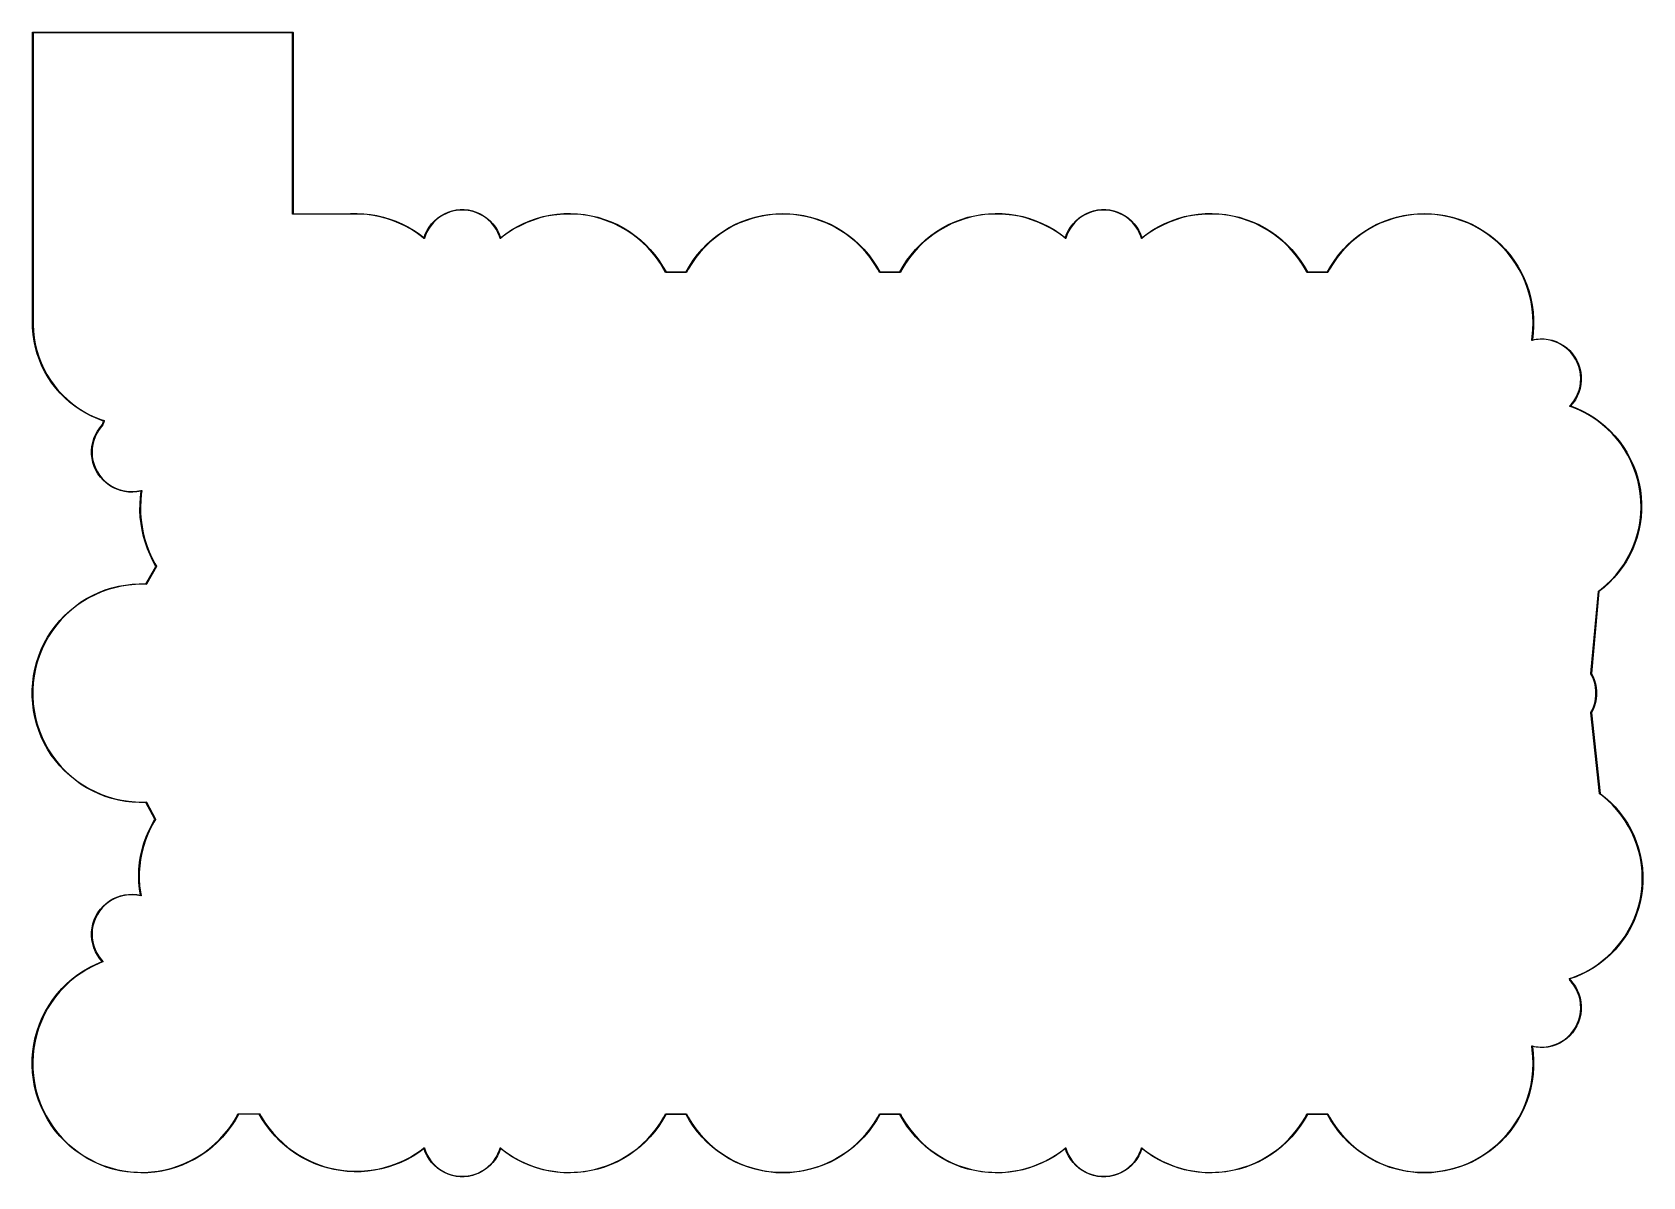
# Model space of a CAD drawing. Extents: x 0.51 to 6, y -3.78 to 0.12.
import ezdxf

# ---------------------------------------------------------------- set-up
doc = ezdxf.new("R2010")
doc.units = 0
doc.header["$MEASUREMENT"] = 0
doc.layers.add('BLACK', color=7, linetype='CONTINUOUS')

msp = doc.modelspace()

# ---------------------------------------------------------------- linework, layer by layer
at = {"layer": 'BLACK', "linetype": 'CONTINUOUS'}
for p, q in [((0.5108, 0.1181), (0.5109, 0.1185)), ((0.5109, -0.8659), (0.5108, 0.1181)), ((0.5109, 0.1185), (0.5114, 0.119)), ((0.5114, 0.119), (1.3976, 0.1191)), ((1.3967, 0.1172), (0.5127, 0.1171)), ((0.5127, 0.1171), (0.5128, -0.8661)), ((1.3967, -0.5003), (1.3967, 0.1172)), ((1.3976, 0.1191), (1.398, 0.119)), ((1.398, 0.119), (1.3985, 0.1185)), ((1.3985, 0.1185), (1.3986, -0.4991)), ((1.9143, -0.4992), (1.9271, -0.4936)), ((1.9343, -0.493), (1.9213, -0.4979)), ((1.9271, -0.4936), (1.9404, -0.4894)), ((1.9476, -0.4895), (1.9343, -0.493)), ((1.9404, -0.4894), (1.9541, -0.4865)), ((1.9612, -0.4874), (1.9476, -0.4895)), ((1.9541, -0.4865), (1.968, -0.4851)), ((1.975, -0.4867), (1.9612, -0.4874)), ((1.968, -0.4851), (1.982, -0.4851)), ((1.9887, -0.4874), (1.975, -0.4867)), ((1.982, -0.4851), (1.9959, -0.4865)), ((2.0024, -0.4895), (1.9887, -0.4874)), ((1.9959, -0.4865), (2.0095, -0.4894)), ((2.0157, -0.493), (2.0024, -0.4895)), ((2.0095, -0.4894), (2.0228, -0.4936)), ((2.0286, -0.4979), (2.0157, -0.493)), ((2.0228, -0.4936), (2.0357, -0.4992)), ((4.0993, -0.4992), (4.1121, -0.4936)), ((4.1193, -0.493), (4.1064, -0.4979)), ((4.1121, -0.4936), (4.1255, -0.4894)), ((4.1326, -0.4895), (4.1193, -0.493)), ((4.1255, -0.4894), (4.1391, -0.4865)), ((4.1462, -0.4874), (4.1326, -0.4895)), ((4.1391, -0.4865), (4.153, -0.4851)), ((4.16, -0.4867), (4.1462, -0.4874)), ((4.153, -0.4851), (4.167, -0.4851)), ((4.1738, -0.4874), (4.16, -0.4867)), ((4.167, -0.4851), (4.1809, -0.4865)), ((4.1874, -0.4895), (4.1738, -0.4874)), ((4.1809, -0.4865), (4.1946, -0.4894)), ((4.2007, -0.493), (4.1874, -0.4895)), ((4.1946, -0.4894), (4.2079, -0.4936)), ((4.2136, -0.4979), (4.2007, -0.493)), ((4.2079, -0.4936), (4.2207, -0.4992)), ((1.3967, -0.5004), (1.3967, -0.5003)), ((1.3973, -0.5009), (1.3967, -0.5004)), ((1.3976, -0.501), (1.3973, -0.5009)), ((1.5949, -0.5009), (1.3976, -0.501)), ((1.3986, -0.4991), (1.5938, -0.499)), ((1.5938, -0.499), (1.5939, -0.4989)), ((1.5939, -0.4989), (1.5944, -0.4987)), ((1.5944, -0.4987), (1.617, -0.4984)), ((1.5951, -0.5006), (1.5949, -0.5009)), ((1.6057, -0.5002), (1.5951, -0.5006)), ((1.6282, -0.5005), (1.6057, -0.5002)), ((1.617, -0.4984), (1.6395, -0.4994)), ((1.6506, -0.5023), (1.6282, -0.5005)), ((1.6395, -0.4994), (1.6619, -0.5019)), ((1.6728, -0.5054), (1.6506, -0.5023)), ((1.6619, -0.5019), (1.6842, -0.5056)), ((1.6948, -0.5098), (1.6728, -0.5054)), ((1.6842, -0.5056), (1.7061, -0.5107)), ((1.7165, -0.5155), (1.6948, -0.5098)), ((1.7061, -0.5107), (1.7278, -0.5172)), ((1.7378, -0.5226), (1.7165, -0.5155)), ((1.7278, -0.5172), (1.749, -0.5249)), ((1.7586, -0.5309), (1.7378, -0.5226)), ((1.749, -0.5249), (1.7696, -0.5339)), ((1.7789, -0.5404), (1.7586, -0.5309)), ((1.7696, -0.5339), (1.7897, -0.5441)), ((1.7986, -0.5512), (1.7789, -0.5404)), ((1.7897, -0.5441), (1.8092, -0.5555)), ((1.8549, -0.5565), (1.8622, -0.5446)), ((1.8677, -0.54), (1.86, -0.5514)), ((1.8622, -0.5446), (1.8706, -0.5334)), ((1.8766, -0.5294), (1.8677, -0.54)), ((1.8706, -0.5334), (1.8802, -0.5232)), ((1.8865, -0.5199), (1.8766, -0.5294)), ((1.8802, -0.5232), (1.8907, -0.5141)), ((1.8973, -0.5114), (1.8865, -0.5199)), ((1.8907, -0.5141), (1.9021, -0.506)), ((1.909, -0.504), (1.8973, -0.5114)), ((1.9021, -0.506), (1.9143, -0.4992)), ((1.9213, -0.4979), (1.909, -0.504)), ((2.0409, -0.504), (2.0286, -0.4979)), ((2.0357, -0.4992), (2.0478, -0.506)), ((2.0526, -0.5114), (2.0409, -0.504)), ((2.0478, -0.506), (2.0592, -0.5141)), ((2.0634, -0.5199), (2.0526, -0.5114)), ((2.0592, -0.5141), (2.0698, -0.5232)), ((2.0734, -0.5294), (2.0634, -0.5199)), ((2.0698, -0.5232), (2.0793, -0.5334)), ((2.0822, -0.54), (2.0734, -0.5294)), ((2.0793, -0.5334), (2.0877, -0.5446)), ((2.09, -0.5514), (2.0822, -0.54)), ((2.0877, -0.5446), (2.095, -0.5565)), ((2.1425, -0.5545), (2.1629, -0.5427)), ((2.1741, -0.5388), (2.1535, -0.5499)), ((2.1629, -0.5427), (2.184, -0.5322)), ((2.1955, -0.5291), (2.1741, -0.5388)), ((2.184, -0.5322), (2.2057, -0.523)), ((2.2174, -0.5207), (2.1955, -0.5291)), ((2.2057, -0.523), (2.228, -0.5153)), ((2.2398, -0.5137), (2.2174, -0.5207)), ((2.228, -0.5153), (2.2507, -0.509)), ((2.2625, -0.5081), (2.2398, -0.5137)), ((2.2507, -0.509), (2.2737, -0.5041)), ((2.2856, -0.504), (2.2625, -0.5081)), ((2.2737, -0.5041), (2.2971, -0.5007)), ((2.3089, -0.5013), (2.2856, -0.504)), ((2.2971, -0.5007), (2.3206, -0.4988)), ((2.3324, -0.5002), (2.3089, -0.5013)), ((2.3206, -0.4988), (2.3441, -0.4984)), ((2.3558, -0.5005), (2.3324, -0.5002)), ((2.3441, -0.4984), (2.3677, -0.4994)), ((2.3792, -0.5023), (2.3558, -0.5005)), ((2.3677, -0.4994), (2.3911, -0.502)), ((2.4024, -0.5056), (2.3792, -0.5023)), ((2.3911, -0.502), (2.4143, -0.506)), ((2.4254, -0.5103), (2.4024, -0.5056)), ((2.4143, -0.506), (2.4372, -0.5115)), ((2.448, -0.5165), (2.4254, -0.5103)), ((2.4372, -0.5115), (2.4598, -0.5184)), ((2.4702, -0.5241), (2.448, -0.5165)), ((2.4598, -0.5184), (2.4818, -0.5267)), ((2.4919, -0.533), (2.4702, -0.5241)), ((2.4818, -0.5267), (2.5033, -0.5364)), ((2.5129, -0.5434), (2.4919, -0.533)), ((2.5033, -0.5364), (2.5241, -0.5475)), ((2.5333, -0.555), (2.5129, -0.5434)), ((2.5241, -0.5475), (2.5442, -0.5598)), ((2.8644, -0.5585), (2.8848, -0.5462)), ((2.8961, -0.5421), (2.8754, -0.5537)), ((2.8848, -0.5462), (2.906, -0.5352)), ((2.9175, -0.5318), (2.8961, -0.5421)), ((2.906, -0.5352), (2.9278, -0.5255)), ((2.9396, -0.5229), (2.9175, -0.5318)), ((2.9278, -0.5255), (2.9502, -0.5173)), ((2.9621, -0.5154), (2.9396, -0.5229)), ((2.9502, -0.5173), (2.9731, -0.5105)), ((2.9851, -0.5094), (2.9621, -0.5154)), ((2.9731, -0.5105), (2.9963, -0.5052)), ((3.0084, -0.5049), (2.9851, -0.5094)), ((2.9963, -0.5052), (3.0199, -0.5014)), ((3.0319, -0.5018), (3.0084, -0.5049)), ((3.0199, -0.5014), (3.0436, -0.4991)), ((3.0556, -0.5003), (3.0319, -0.5018)), ((3.0436, -0.4991), (3.0675, -0.4983)), ((3.0794, -0.5003), (3.0556, -0.5003)), ((3.0675, -0.4983), (3.0913, -0.4991)), ((3.1031, -0.5018), (3.0794, -0.5003)), ((3.0913, -0.4991), (3.1151, -0.5014)), ((3.1266, -0.5049), (3.1031, -0.5018)), ((3.1151, -0.5014), (3.1386, -0.5052)), ((3.1499, -0.5094), (3.1266, -0.5049)), ((3.1386, -0.5052), (3.1619, -0.5105)), ((3.1729, -0.5154), (3.1499, -0.5094)), ((3.1619, -0.5105), (3.1848, -0.5173)), ((3.1954, -0.5229), (3.1729, -0.5154)), ((3.1848, -0.5173), (3.2072, -0.5255)), ((3.2174, -0.5318), (3.1954, -0.5229)), ((3.2072, -0.5255), (3.229, -0.5352)), ((3.2388, -0.5421), (3.2174, -0.5318)), ((3.229, -0.5352), (3.2502, -0.5462)), ((3.2595, -0.5537), (3.2388, -0.5421)), ((3.2502, -0.5462), (3.2706, -0.5585)), ((3.5908, -0.5598), (3.6109, -0.5475)), ((3.622, -0.5434), (3.6017, -0.555)), ((3.6109, -0.5475), (3.6317, -0.5364)), ((3.6431, -0.533), (3.622, -0.5434)), ((3.6317, -0.5364), (3.6532, -0.5267)), ((3.6648, -0.5241), (3.6431, -0.533)), ((3.6532, -0.5267), (3.6752, -0.5184)), ((3.687, -0.5165), (3.6648, -0.5241)), ((3.6752, -0.5184), (3.6978, -0.5115)), ((3.7096, -0.5103), (3.687, -0.5165)), ((3.6978, -0.5115), (3.7207, -0.506)), ((3.7326, -0.5056), (3.7096, -0.5103)), ((3.7207, -0.506), (3.7439, -0.502)), ((3.7558, -0.5023), (3.7326, -0.5056)), ((3.7439, -0.502), (3.7673, -0.4994)), ((3.7792, -0.5005), (3.7558, -0.5023)), ((3.7673, -0.4994), (3.7909, -0.4984)), ((3.8026, -0.5002), (3.7792, -0.5005)), ((3.7909, -0.4984), (3.8144, -0.4988)), ((3.8261, -0.5013), (3.8026, -0.5002)), ((3.8144, -0.4988), (3.8379, -0.5007)), ((3.8494, -0.504), (3.8261, -0.5013)), ((3.8379, -0.5007), (3.8612, -0.5041)), ((3.8724, -0.5081), (3.8494, -0.504)), ((3.8612, -0.5041), (3.8843, -0.509)), ((3.8952, -0.5137), (3.8724, -0.5081)), ((3.8843, -0.509), (3.907, -0.5153)), ((3.9176, -0.5207), (3.8952, -0.5137)), ((3.907, -0.5153), (3.9293, -0.523)), ((3.9395, -0.5291), (3.9176, -0.5207)), ((3.9293, -0.523), (3.951, -0.5322)), ((3.9608, -0.5388), (3.9395, -0.5291)), ((3.951, -0.5322), (3.9721, -0.5427)), ((3.9815, -0.5499), (3.9608, -0.5388)), ((3.9721, -0.5427), (3.9925, -0.5545)), ((4.04, -0.5565), (4.0472, -0.5446)), ((4.0527, -0.54), (4.045, -0.5514)), ((4.0472, -0.5446), (4.0557, -0.5334)), ((4.0616, -0.5294), (4.0527, -0.54)), ((4.0557, -0.5334), (4.0652, -0.5232)), ((4.0715, -0.5199), (4.0616, -0.5294)), ((4.0652, -0.5232), (4.0757, -0.5141)), ((4.0824, -0.5114), (4.0715, -0.5199)), ((4.0757, -0.5141), (4.0872, -0.506)), ((4.094, -0.504), (4.0824, -0.5114)), ((4.0872, -0.506), (4.0993, -0.4992)), ((4.1064, -0.4979), (4.094, -0.504)), ((4.226, -0.504), (4.2136, -0.4979)), ((4.2207, -0.4992), (4.2329, -0.506)), ((4.2376, -0.5114), (4.226, -0.504)), ((4.2329, -0.506), (4.2443, -0.5141)), ((4.2485, -0.5199), (4.2376, -0.5114)), ((4.2443, -0.5141), (4.2548, -0.5232)), ((4.2584, -0.5294), (4.2485, -0.5199)), ((4.2548, -0.5232), (4.2643, -0.5334)), ((4.2673, -0.54), (4.2584, -0.5294)), ((4.2643, -0.5334), (4.2728, -0.5446)), ((4.275, -0.5514), (4.2673, -0.54)), ((4.2728, -0.5446), (4.28, -0.5565)), ((4.3275, -0.5545), (4.3479, -0.5427)), ((4.3592, -0.5388), (4.3385, -0.5499)), ((4.3479, -0.5427), (4.369, -0.5322)), ((4.3805, -0.5291), (4.3592, -0.5388)), ((4.369, -0.5322), (4.3908, -0.523)), ((4.4024, -0.5207), (4.3805, -0.5291)), ((4.3908, -0.523), (4.413, -0.5153)), ((4.4248, -0.5137), (4.4024, -0.5207)), ((4.413, -0.5153), (4.4357, -0.509)), ((4.4476, -0.5081), (4.4248, -0.5137)), ((4.4357, -0.509), (4.4588, -0.5041)), ((4.4707, -0.504), (4.4476, -0.5081)), ((4.4588, -0.5041), (4.4821, -0.5007)), ((4.494, -0.5013), (4.4707, -0.504)), ((4.4821, -0.5007), (4.5056, -0.4988)), ((4.5174, -0.5002), (4.494, -0.5013)), ((4.5056, -0.4988), (4.5292, -0.4984)), ((4.5409, -0.5005), (4.5174, -0.5002)), ((4.5292, -0.4984), (4.5527, -0.4994)), ((4.5642, -0.5023), (4.5409, -0.5005)), ((4.5527, -0.4994), (4.5761, -0.502)), ((4.5875, -0.5056), (4.5642, -0.5023)), ((4.5761, -0.502), (4.5993, -0.506)), ((4.6104, -0.5103), (4.5875, -0.5056)), ((4.5993, -0.506), (4.6223, -0.5115)), ((4.6331, -0.5165), (4.6104, -0.5103)), ((4.6223, -0.5115), (4.6448, -0.5184)), ((4.6553, -0.5241), (4.6331, -0.5165)), ((4.6448, -0.5184), (4.6668, -0.5267)), ((4.6769, -0.533), (4.6553, -0.5241)), ((4.6668, -0.5267), (4.6883, -0.5364)), ((4.698, -0.5434), (4.6769, -0.533)), ((4.6883, -0.5364), (4.7091, -0.5475)), ((4.7183, -0.555), (4.698, -0.5434)), ((4.7091, -0.5475), (4.7292, -0.5598)), ((5.0495, -0.5585), (5.0699, -0.5462)), ((5.0812, -0.5421), (5.0605, -0.5537)), ((5.0699, -0.5462), (5.0911, -0.5351)), ((5.1026, -0.5318), (5.0812, -0.5421)), ((5.0911, -0.5351), (5.1129, -0.5255)), ((5.1246, -0.5229), (5.1026, -0.5318)), ((5.1129, -0.5255), (5.1353, -0.5173)), ((5.1472, -0.5154), (5.1246, -0.5229)), ((5.1353, -0.5173), (5.1582, -0.5105)), ((5.1702, -0.5094), (5.1472, -0.5154)), ((5.1582, -0.5105), (5.1815, -0.5052)), ((5.1935, -0.5048), (5.1702, -0.5094)), ((5.1815, -0.5052), (5.205, -0.5014)), ((5.217, -0.5018), (5.1935, -0.5048)), ((5.205, -0.5014), (5.2288, -0.4991)), ((5.2407, -0.5003), (5.217, -0.5018)), ((5.2288, -0.4991), (5.2526, -0.4983)), ((5.2645, -0.5003), (5.2407, -0.5003)), ((5.2526, -0.4983), (5.2765, -0.4991)), ((5.2882, -0.5018), (5.2645, -0.5003)), ((5.2765, -0.4991), (5.3002, -0.5014)), ((5.3118, -0.5049), (5.2882, -0.5018)), ((5.3002, -0.5014), (5.3238, -0.5052)), ((5.3351, -0.5094), (5.3118, -0.5049)), ((5.3238, -0.5052), (5.3471, -0.5105)), ((5.358, -0.5154), (5.3351, -0.5094)), ((5.3471, -0.5105), (5.3699, -0.5173)), ((5.3806, -0.5229), (5.358, -0.5154)), ((5.3699, -0.5173), (5.3923, -0.5255)), ((5.4026, -0.5318), (5.3806, -0.5229)), ((5.3923, -0.5255), (5.4142, -0.5352)), ((5.424, -0.5421), (5.4026, -0.5318)), ((5.4142, -0.5352), (5.4353, -0.5462)), ((5.4447, -0.5538), (5.424, -0.5421)), ((5.4353, -0.5462), (5.4557, -0.5586)), ((1.8176, -0.5632), (1.7986, -0.5512)), ((1.8092, -0.5555), (1.8279, -0.5681)), ((1.8359, -0.5763), (1.8176, -0.5632)), ((1.8279, -0.5681), (1.8447, -0.581)), ((1.8446, -0.5833), (1.8359, -0.5763)), ((1.8447, -0.5834), (1.8446, -0.5833)), ((1.8446, -0.5833), (1.8446, -0.5833)), ((1.8446, -0.5833), (1.8446, -0.5833)), ((1.8447, -0.581), (1.8489, -0.5691)), ((1.8449, -0.5835), (1.8447, -0.5834)), ((1.8452, -0.5835), (1.8449, -0.5835)), ((1.8455, -0.5835), (1.8452, -0.5836)), ((1.8452, -0.5836), (1.8452, -0.5835)), ((1.8452, -0.5835), (1.8452, -0.5835)), ((1.8457, -0.5834), (1.8455, -0.5835)), ((1.8458, -0.5834), (1.8457, -0.5834)), ((1.846, -0.5831), (1.8458, -0.5833)), ((1.8458, -0.5833), (1.8458, -0.5834)), ((1.8461, -0.5829), (1.846, -0.5831)), ((1.8462, -0.5828), (1.8461, -0.5829)), ((1.8461, -0.5829), (1.8461, -0.5829)), ((1.8481, -0.5762), (1.8462, -0.5828)), ((1.8534, -0.5635), (1.8481, -0.5762)), ((1.8489, -0.5691), (1.8549, -0.5565)), ((1.86, -0.5514), (1.8534, -0.5635)), ((2.0965, -0.5635), (2.09, -0.5514)), ((2.095, -0.5565), (2.101, -0.5691)), ((2.1018, -0.5762), (2.0965, -0.5635)), ((2.101, -0.5691), (2.1052, -0.581)), ((2.1038, -0.5828), (2.1018, -0.5762)), ((2.1038, -0.5829), (2.1038, -0.5828)), ((2.104, -0.5831), (2.1038, -0.5829)), ((2.1038, -0.5829), (2.1038, -0.5829)), ((2.1041, -0.5833), (2.104, -0.5831)), ((2.1042, -0.5834), (2.1041, -0.5833)), ((2.1045, -0.5835), (2.1042, -0.5834)), ((2.1042, -0.5834), (2.1042, -0.5834)), ((2.1047, -0.5836), (2.1045, -0.5835)), ((2.1048, -0.5835), (2.1047, -0.5836)), ((2.105, -0.5835), (2.1048, -0.5835)), ((2.1048, -0.5835), (2.1048, -0.5835)), ((2.1053, -0.5834), (2.105, -0.5835)), ((2.1052, -0.581), (2.1229, -0.5675)), ((2.1054, -0.5833), (2.1053, -0.5833)), ((2.1053, -0.5833), (2.1053, -0.5834)), ((2.1145, -0.5759), (2.1054, -0.5833)), ((2.1054, -0.5833), (2.1054, -0.5833)), ((2.1336, -0.5623), (2.1145, -0.5759)), ((2.1229, -0.5675), (2.1425, -0.5545)), ((2.1535, -0.5499), (2.1336, -0.5623)), ((2.5529, -0.5679), (2.5333, -0.555)), ((2.5442, -0.5598), (2.5634, -0.5734)), ((2.5716, -0.582), (2.5529, -0.5679)), ((2.5634, -0.5734), (2.5818, -0.5882)), ((2.5894, -0.5973), (2.5716, -0.582)), ((2.5818, -0.5882), (2.5992, -0.6041)), ((2.6062, -0.6137), (2.5894, -0.5973)), ((2.7919, -0.6202), (2.8085, -0.6031)), ((2.8184, -0.5962), (2.8013, -0.6127)), ((2.8085, -0.6031), (2.8262, -0.587)), ((2.8365, -0.5808), (2.8184, -0.5962)), ((2.8262, -0.587), (2.8448, -0.5722)), ((2.8555, -0.5667), (2.8365, -0.5808)), ((2.8448, -0.5722), (2.8644, -0.5585)), ((2.8754, -0.5537), (2.8555, -0.5667)), ((3.2795, -0.5667), (3.2595, -0.5537)), ((3.2706, -0.5585), (3.2902, -0.5722)), ((3.2985, -0.5808), (3.2795, -0.5667)), ((3.2902, -0.5722), (3.3088, -0.587)), ((3.3166, -0.5962), (3.2985, -0.5808)), ((3.3088, -0.587), (3.3265, -0.6031)), ((3.3337, -0.6127), (3.3166, -0.5962)), ((3.3265, -0.6031), (3.3431, -0.6202)), ((3.5456, -0.5973), (3.5288, -0.6137)), ((3.5358, -0.6041), (3.5532, -0.5882)), ((3.5634, -0.582), (3.5456, -0.5973)), ((3.5532, -0.5882), (3.5715, -0.5734)), ((3.5821, -0.5679), (3.5634, -0.582)), ((3.5715, -0.5734), (3.5908, -0.5598)), ((3.6017, -0.555), (3.5821, -0.5679)), ((4.0014, -0.5623), (3.9815, -0.5499)), ((3.9925, -0.5545), (4.0121, -0.5675)), ((4.0205, -0.5759), (4.0014, -0.5623)), ((4.0121, -0.5675), (4.0298, -0.581)), ((4.0296, -0.5833), (4.0205, -0.5759)), ((4.0297, -0.5833), (4.0296, -0.5833)), ((4.0297, -0.5834), (4.0297, -0.5833)), ((4.0299, -0.5835), (4.0297, -0.5834)), ((4.0298, -0.581), (4.034, -0.5691)), ((4.0302, -0.5835), (4.0299, -0.5835)), ((4.0303, -0.5836), (4.0302, -0.5835)), ((4.0302, -0.5835), (4.0302, -0.5835)), ((4.0305, -0.5835), (4.0303, -0.5836)), ((4.0308, -0.5834), (4.0305, -0.5835)), ((4.031, -0.5831), (4.0308, -0.5833)), ((4.0308, -0.5833), (4.0308, -0.5834)), ((4.0308, -0.5834), (4.0308, -0.5834)), ((4.0312, -0.5829), (4.031, -0.5831)), ((4.0332, -0.5762), (4.0312, -0.5828)), ((4.0312, -0.5828), (4.0312, -0.5828)), ((4.0312, -0.5828), (4.0312, -0.5829)), ((4.0312, -0.5829), (4.0312, -0.5829)), ((4.0384, -0.5635), (4.0332, -0.5762)), ((4.034, -0.5691), (4.04, -0.5565)), ((4.045, -0.5514), (4.0384, -0.5635)), ((4.2816, -0.5635), (4.275, -0.5514)), ((4.28, -0.5565), (4.286, -0.5691)), ((4.2869, -0.5762), (4.2816, -0.5635)), ((4.286, -0.5691), (4.2903, -0.581)), ((4.2888, -0.5828), (4.2869, -0.5762)), ((4.2889, -0.5829), (4.2888, -0.5828)), ((4.2888, -0.5828), (4.2888, -0.5828)), ((4.289, -0.5831), (4.2889, -0.5829)), ((4.2889, -0.5829), (4.2889, -0.5829)), ((4.2892, -0.5833), (4.289, -0.5831)), ((4.2892, -0.5834), (4.2892, -0.5833)), ((4.2895, -0.5835), (4.2892, -0.5834)), ((4.2892, -0.5834), (4.2892, -0.5834)), ((4.2898, -0.5836), (4.2895, -0.5835)), ((4.2901, -0.5835), (4.2898, -0.5835)), ((4.2898, -0.5835), (4.2898, -0.5835)), ((4.2898, -0.5835), (4.2898, -0.5836)), ((4.2903, -0.5834), (4.2901, -0.5835)), ((4.2903, -0.581), (4.3079, -0.5675)), ((4.2904, -0.5833), (4.2903, -0.5834)), ((4.2995, -0.5759), (4.2904, -0.5833)), ((4.2904, -0.5833), (4.2904, -0.5833)), ((4.2904, -0.5833), (4.2904, -0.5833)), ((4.3186, -0.5623), (4.2995, -0.5759)), ((4.3079, -0.5675), (4.3275, -0.5545)), ((4.3385, -0.5499), (4.3186, -0.5623)), ((4.7379, -0.5679), (4.7183, -0.555)), ((4.7292, -0.5598), (4.7485, -0.5734)), ((4.7567, -0.582), (4.7379, -0.5679)), ((4.7485, -0.5734), (4.7668, -0.5882)), ((4.7745, -0.5973), (4.7567, -0.582)), ((4.7668, -0.5882), (4.7842, -0.6041)), ((4.7913, -0.6137), (4.7745, -0.5973)), ((4.9769, -0.6202), (4.9936, -0.603)), ((5.0035, -0.5962), (4.9864, -0.6127)), ((4.9936, -0.603), (5.0112, -0.587)), ((5.0216, -0.5808), (5.0035, -0.5962)), ((5.0112, -0.587), (5.0299, -0.5721)), ((5.0406, -0.5666), (5.0216, -0.5808)), ((5.0299, -0.5721), (5.0495, -0.5585)), ((5.0605, -0.5537), (5.0406, -0.5666)), ((5.4646, -0.5667), (5.4447, -0.5538)), ((5.4557, -0.5586), (5.4753, -0.5723)), ((5.4836, -0.5809), (5.4646, -0.5667)), ((5.4753, -0.5723), (5.494, -0.5871)), ((5.5017, -0.5963), (5.4836, -0.5809)), ((5.494, -0.5871), (5.5116, -0.6032)), ((5.5188, -0.6128), (5.5017, -0.5963)), ((5.5116, -0.6032), (5.5282, -0.6203)), ((2.5992, -0.6041), (2.6155, -0.621)), ((2.622, -0.6311), (2.6062, -0.6137)), ((2.6155, -0.621), (2.6308, -0.639)), ((2.6366, -0.6494), (2.622, -0.6311)), ((2.6308, -0.639), (2.6449, -0.6579)), ((2.65, -0.6687), (2.6366, -0.6494)), ((2.6449, -0.6579), (2.6577, -0.6777)), ((2.7491, -0.6774), (2.7621, -0.6574)), ((2.7705, -0.6488), (2.7569, -0.6683)), ((2.7621, -0.6574), (2.7764, -0.6383)), ((2.7853, -0.6303), (2.7705, -0.6488)), ((2.7764, -0.6383), (2.7919, -0.6202)), ((2.8013, -0.6127), (2.7853, -0.6303)), ((3.3496, -0.6303), (3.3337, -0.6127)), ((3.3431, -0.6202), (3.3586, -0.6383)), ((3.3645, -0.6488), (3.3496, -0.6303)), ((3.3586, -0.6383), (3.3729, -0.6574)), ((3.3781, -0.6683), (3.3645, -0.6488)), ((3.3729, -0.6574), (3.3859, -0.6774)), ((3.4773, -0.6777), (3.4901, -0.6579)), ((3.4984, -0.6494), (3.485, -0.6687)), ((3.4901, -0.6579), (3.5042, -0.639)), ((3.513, -0.6311), (3.4984, -0.6494)), ((3.5042, -0.639), (3.5194, -0.621)), ((3.5288, -0.6137), (3.513, -0.6311)), ((3.5194, -0.621), (3.5358, -0.6041)), ((4.7842, -0.6041), (4.8006, -0.621)), ((4.807, -0.6311), (4.7913, -0.6137)), ((4.8006, -0.621), (4.8158, -0.639)), ((4.8216, -0.6494), (4.807, -0.6311)), ((4.8158, -0.639), (4.8299, -0.6579)), ((4.835, -0.6687), (4.8216, -0.6494)), ((4.8299, -0.6579), (4.8428, -0.6777)), ((4.9341, -0.6774), (4.9471, -0.6574)), ((4.9556, -0.6488), (4.942, -0.6683)), ((4.9471, -0.6574), (4.9614, -0.6383)), ((4.9704, -0.6303), (4.9556, -0.6488)), ((4.9614, -0.6383), (4.9769, -0.6202)), ((4.9864, -0.6127), (4.9704, -0.6303)), ((5.5348, -0.6304), (5.5188, -0.6128)), ((5.5282, -0.6203), (5.5437, -0.6385)), ((5.5496, -0.649), (5.5348, -0.6304)), ((5.5437, -0.6385), (5.558, -0.6576)), ((5.5632, -0.6684), (5.5496, -0.649)), ((5.558, -0.6576), (5.571, -0.6776)), ((2.6621, -0.6887), (2.65, -0.6687)), ((2.6577, -0.6777), (2.6691, -0.6977)), ((2.6676, -0.6991), (2.6621, -0.6887)), ((2.668, -0.6995), (2.6676, -0.6991)), ((2.6676, -0.6991), (2.6676, -0.6991)), ((2.6681, -0.6996), (2.668, -0.6995)), ((2.668, -0.6995), (2.668, -0.6995)), ((2.6684, -0.6996), (2.6681, -0.6996)), ((2.7379, -0.6996), (2.6684, -0.6996)), ((2.6691, -0.6977), (2.7376, -0.6977)), ((2.7376, -0.6977), (2.7491, -0.6774)), ((2.738, -0.6996), (2.7379, -0.6996)), ((2.7385, -0.6996), (2.738, -0.6996)), ((2.7386, -0.6996), (2.7385, -0.6996)), ((2.7391, -0.6991), (2.7386, -0.6995)), ((2.7386, -0.6995), (2.7386, -0.6995)), ((2.7386, -0.6995), (2.7386, -0.6996)), ((2.7446, -0.6886), (2.7391, -0.6991)), ((2.7391, -0.6991), (2.7391, -0.6991)), ((2.7569, -0.6683), (2.7446, -0.6886)), ((3.3904, -0.6886), (3.3781, -0.6683)), ((3.3859, -0.6774), (3.3974, -0.6977)), ((3.3959, -0.6991), (3.3904, -0.6886)), ((3.3963, -0.6995), (3.3959, -0.6991)), ((3.3959, -0.6991), (3.3959, -0.6991)), ((3.3964, -0.6995), (3.3963, -0.6995)), ((3.3964, -0.6996), (3.3964, -0.6995)), ((3.3968, -0.6996), (3.3964, -0.6996)), ((3.4663, -0.6996), (3.3968, -0.6996)), ((3.3974, -0.6977), (3.466, -0.6977)), ((3.466, -0.6977), (3.4773, -0.6777)), ((3.4664, -0.6996), (3.4663, -0.6996)), ((3.4668, -0.6996), (3.4664, -0.6996)), ((3.4669, -0.6996), (3.4668, -0.6996)), ((3.467, -0.6995), (3.4669, -0.6995)), ((3.4669, -0.6995), (3.4669, -0.6996)), ((3.4674, -0.6991), (3.467, -0.6995)), ((3.4729, -0.6887), (3.4674, -0.6991)), ((3.4674, -0.6991), (3.4674, -0.6991)), ((3.485, -0.6687), (3.4729, -0.6887)), ((4.8472, -0.6887), (4.835, -0.6687)), ((4.8428, -0.6777), (4.8541, -0.6977)), ((4.8526, -0.6991), (4.8472, -0.6887)), ((4.853, -0.6995), (4.8526, -0.6991)), ((4.8526, -0.6991), (4.8526, -0.6991)), ((4.8531, -0.6995), (4.853, -0.6995)), ((4.8531, -0.6996), (4.8531, -0.6995)), ((4.8535, -0.6996), (4.8531, -0.6996)), ((4.923, -0.6996), (4.8535, -0.6996)), ((4.8541, -0.6977), (4.9227, -0.6977)), ((4.9227, -0.6977), (4.9341, -0.6774)), ((4.9231, -0.6996), (4.923, -0.6996)), ((4.9235, -0.6996), (4.9231, -0.6996)), ((4.9236, -0.6996), (4.9235, -0.6996)), ((4.9237, -0.6995), (4.9236, -0.6995)), ((4.9236, -0.6995), (4.9236, -0.6996)), ((4.9241, -0.6991), (4.9237, -0.6995)), ((4.9296, -0.6886), (4.9241, -0.6991)), ((4.9241, -0.6991), (4.9241, -0.6991)), ((4.942, -0.6683), (4.9296, -0.6886)), ((5.5755, -0.6887), (5.5632, -0.6684)), ((5.571, -0.6776), (5.5828, -0.6984)), ((5.5865, -0.7098), (5.5755, -0.6887)), ((5.5828, -0.6984), (5.5931, -0.7198)), ((5.5962, -0.7315), (5.5865, -0.7098)), ((5.5931, -0.7198), (5.6021, -0.742)), ((5.6044, -0.7538), (5.5962, -0.7315)), ((5.6021, -0.742), (5.6097, -0.7646)), ((5.6112, -0.7765), (5.6044, -0.7538)), ((5.6097, -0.7646), (5.6157, -0.7877)), ((5.6165, -0.7997), (5.6112, -0.7765)), ((5.6157, -0.7877), (5.6203, -0.8111)), ((5.6203, -0.8231), (5.6165, -0.7997)), ((5.6203, -0.8111), (5.6234, -0.8348)), ((0.5108, -0.8661), (0.5109, -0.8659)), ((0.5112, -0.8885), (0.5108, -0.8661)), ((0.5108, -0.8661), (0.5108, -0.8661)), ((0.5128, -0.8662), (0.5126, -0.8773)), ((0.5126, -0.8773), (0.5137, -0.8995)), ((0.5128, -0.8661), (0.5128, -0.8662)), ((0.5128, -0.8662), (0.5128, -0.8662)), ((0.5128, -0.8662), (0.5128, -0.8662)), ((5.6226, -0.8468), (5.6203, -0.8231)), ((5.6234, -0.8705), (5.6226, -0.8468)), ((5.6227, -0.8942), (5.6234, -0.8705)), ((5.6234, -0.8348), (5.625, -0.8586)), ((5.625, -0.8586), (5.625, -0.8824)), ((0.513, -0.9108), (0.5112, -0.8885)), ((0.5163, -0.9329), (0.513, -0.9108)), ((0.5137, -0.8995), (0.5163, -0.9216)), ((0.5163, -0.9216), (0.5202, -0.9435)), ((5.6185, -0.9296), (5.6204, -0.9179)), ((5.6185, -0.9297), (5.6185, -0.9296)), ((5.6185, -0.9296), (5.6185, -0.9296)), ((5.6186, -0.93), (5.6185, -0.9297)), ((5.6185, -0.9297), (5.6185, -0.9297)), ((5.6186, -0.9302), (5.6186, -0.93)), ((5.6187, -0.9302), (5.6186, -0.9302)), ((5.6187, -0.9303), (5.6187, -0.9302)), ((5.6189, -0.9305), (5.6187, -0.9303)), ((5.6191, -0.9307), (5.6189, -0.9305)), ((5.6194, -0.9307), (5.6191, -0.9307)), ((5.6191, -0.9307), (5.6191, -0.9307)), ((5.6191, -0.9307), (5.6191, -0.9307)), ((5.6197, -0.9307), (5.6194, -0.9307)), ((5.6264, -0.9291), (5.6197, -0.9307)), ((5.6197, -0.9307), (5.6197, -0.9307)), ((5.6197, -0.9307), (5.6197, -0.9307)), ((5.6197, -0.9307), (5.6197, -0.9307)), ((5.6204, -0.9179), (5.6227, -0.8942)), ((5.6235, -0.9063), (5.6207, -0.9286)), ((5.6207, -0.9286), (5.633, -0.9263)), ((5.625, -0.8824), (5.6235, -0.9063)), ((5.6401, -0.9273), (5.6264, -0.9291)), ((5.633, -0.9263), (5.6469, -0.9252)), ((5.6539, -0.9269), (5.6401, -0.9273)), ((5.6469, -0.9252), (5.6609, -0.9255)), ((5.6676, -0.928), (5.6539, -0.9269)), ((5.6609, -0.9255), (5.6748, -0.9272)), ((5.6812, -0.9304), (5.6676, -0.928)), ((5.6748, -0.9272), (5.6884, -0.9304)), ((5.6944, -0.9342), (5.6812, -0.9304)), ((5.6884, -0.9304), (5.7016, -0.9349)), ((0.5209, -0.9547), (0.5163, -0.9329)), ((0.5202, -0.9435), (0.5255, -0.9651)), ((0.5269, -0.9763), (0.5209, -0.9547)), ((0.5255, -0.9651), (0.5321, -0.9863)), ((0.5343, -0.9974), (0.5269, -0.9763)), ((0.5321, -0.9863), (0.5401, -1.007)), ((5.7072, -0.9393), (5.6944, -0.9342)), ((5.7016, -0.9349), (5.7143, -0.9408)), ((5.7194, -0.9457), (5.7072, -0.9393)), ((5.7143, -0.9408), (5.7263, -0.9479)), ((5.7309, -0.9534), (5.7194, -0.9457)), ((5.7263, -0.9479), (5.7375, -0.9562)), ((5.7416, -0.9621), (5.7309, -0.9534)), ((5.7375, -0.9562), (5.7478, -0.9656)), ((5.7513, -0.9719), (5.7416, -0.9621)), ((5.7478, -0.9656), (5.7571, -0.9761)), ((5.7599, -0.9827), (5.7513, -0.9719)), ((5.7571, -0.9761), (5.7653, -0.9874)), ((5.7674, -0.9942), (5.7599, -0.9827)), ((5.7653, -0.9874), (5.7723, -0.9995)), ((0.543, -1.018), (0.5343, -0.9974)), ((0.5401, -1.007), (0.5494, -1.0272)), ((0.5529, -1.038), (0.543, -1.018)), ((0.5494, -1.0272), (0.5599, -1.0468)), ((0.5642, -1.0573), (0.5529, -1.038)), ((5.7737, -1.0065), (5.7674, -0.9942)), ((5.7723, -0.9995), (5.778, -1.0122)), ((5.7786, -1.0194), (5.7737, -1.0065)), ((5.778, -1.0122), (5.7824, -1.0255)), ((5.7823, -1.0326), (5.7786, -1.0194)), ((5.7846, -1.0462), (5.7823, -1.0326)), ((5.7824, -1.0255), (5.7854, -1.0391)), ((5.7854, -1.0391), (5.787, -1.053)), ((0.5599, -1.0468), (0.5717, -1.0657)), ((0.5766, -1.0759), (0.5642, -1.0573)), ((0.5717, -1.0657), (0.5847, -1.0838)), ((0.5902, -1.0936), (0.5766, -1.0759)), ((0.5847, -1.0838), (0.5987, -1.101)), ((0.6048, -1.1105), (0.5902, -1.0936)), ((5.7832, -1.0946), (5.7791, -1.1079)), ((5.7796, -1.1008), (5.7829, -1.0874)), ((5.7829, -1.0874), (5.7849, -1.0738)), ((5.7858, -1.0809), (5.7832, -1.0946)), ((5.7854, -1.06), (5.7846, -1.0462)), ((5.7849, -1.0738), (5.7854, -1.06)), ((5.7871, -1.067), (5.7858, -1.0809)), ((5.787, -1.053), (5.7871, -1.067)), ((0.5987, -1.101), (0.6139, -1.1173)), ((0.6206, -1.1264), (0.6048, -1.1105)), ((0.6139, -1.1173), (0.63, -1.1326)), ((0.6373, -1.1412), (0.6206, -1.1264)), ((0.63, -1.1326), (0.6471, -1.1468)), ((0.6549, -1.155), (0.6373, -1.1412)), ((0.6471, -1.1468), (0.665, -1.16)), ((5.7485, -1.1539), (5.7533, -1.1488)), ((5.759, -1.1446), (5.7509, -1.1541)), ((5.7533, -1.1488), (5.7617, -1.1379)), ((5.767, -1.1331), (5.759, -1.1446)), ((5.7617, -1.1379), (5.7689, -1.1262)), ((5.7737, -1.1208), (5.767, -1.1331)), ((5.7689, -1.1262), (5.7749, -1.1138)), ((5.7791, -1.1079), (5.7737, -1.1208)), ((5.7749, -1.1138), (5.7796, -1.1008)), ((0.6733, -1.1676), (0.6549, -1.155)), ((0.665, -1.16), (0.6837, -1.1719)), ((0.6925, -1.179), (0.6733, -1.1676)), ((0.6837, -1.1719), (0.7032, -1.1827)), ((0.7124, -1.1892), (0.6925, -1.179)), ((0.7032, -1.1827), (0.7233, -1.1922)), ((0.7329, -1.1981), (0.7124, -1.1892)), ((0.7233, -1.1922), (0.744, -1.2004)), ((0.753, -1.2054), (0.7329, -1.1981)), ((0.744, -1.2004), (0.7546, -1.2038)), ((0.7491, -1.2176), (0.753, -1.2054)), ((0.755, -1.2054), (0.7508, -1.2185)), ((0.7546, -1.2038), (0.7548, -1.204)), ((0.7548, -1.204), (0.7549, -1.204)), ((0.7549, -1.204), (0.7549, -1.2041)), ((0.7549, -1.2041), (0.755, -1.2042)), ((0.755, -1.2042), (0.7552, -1.2046)), ((0.7552, -1.2048), (0.755, -1.2053)), ((0.755, -1.2053), (0.755, -1.2054)), ((0.7552, -1.2046), (0.7552, -1.2047)), ((0.7552, -1.2047), (0.7552, -1.2047)), ((0.7552, -1.2047), (0.7552, -1.2048)), ((5.7483, -1.1544), (5.7484, -1.1542)), ((5.7483, -1.1545), (5.7483, -1.1544)), ((5.7484, -1.1548), (5.7483, -1.1545)), ((5.7483, -1.1545), (5.7483, -1.1545)), ((5.7484, -1.1542), (5.7485, -1.1539)), ((5.7484, -1.155), (5.7484, -1.1548)), ((5.7485, -1.1551), (5.7484, -1.155)), ((5.7484, -1.155), (5.7484, -1.155)), ((5.7485, -1.1539), (5.7485, -1.1539)), ((5.7485, -1.1539), (5.7486, -1.1539)), ((5.7486, -1.1539), (5.7485, -1.1539)), ((5.7487, -1.1552), (5.7485, -1.1551)), ((5.7488, -1.1554), (5.7487, -1.1552)), ((5.7489, -1.1554), (5.7488, -1.1554)), ((5.7489, -1.1555), (5.7489, -1.1554)), ((5.7598, -1.1592), (5.7489, -1.1555)), ((5.7509, -1.1541), (5.7711, -1.1619)), ((5.7809, -1.1682), (5.7598, -1.1592)), ((5.7711, -1.1619), (5.7921, -1.1716)), ((5.8015, -1.1785), (5.7809, -1.1682)), ((5.7921, -1.1716), (5.8124, -1.1825)), ((5.8213, -1.19), (5.8015, -1.1785)), ((5.8124, -1.1825), (5.832, -1.1948)), ((5.8404, -1.2028), (5.8213, -1.19)), ((5.832, -1.1948), (5.8507, -1.2082)), ((5.8586, -1.2168), (5.8404, -1.2028)), ((0.7243, -1.259), (0.7196, -1.2719)), ((0.7201, -1.2648), (0.7255, -1.2519)), ((0.7303, -1.2465), (0.7243, -1.259)), ((0.7255, -1.2519), (0.7322, -1.2396)), ((0.7375, -1.2348), (0.7303, -1.2465)), ((0.7322, -1.2396), (0.7401, -1.2281)), ((0.7459, -1.2239), (0.7375, -1.2348)), ((0.7401, -1.2281), (0.7491, -1.2176)), ((0.7506, -1.2189), (0.7459, -1.2239)), ((0.7508, -1.2185), (0.7506, -1.2188)), ((0.7506, -1.2188), (0.7506, -1.2188)), ((0.7506, -1.2188), (0.7506, -1.2189)), ((0.7506, -1.2189), (0.7506, -1.2189)), ((5.8507, -1.2082), (5.8686, -1.2228)), ((5.8759, -1.2319), (5.8586, -1.2168)), ((5.8686, -1.2228), (5.8855, -1.2386)), ((5.8922, -1.2481), (5.8759, -1.2319)), ((5.8855, -1.2386), (5.9013, -1.2553)), ((5.9075, -1.2652), (5.8922, -1.2481)), ((5.9013, -1.2553), (5.9161, -1.2731)), ((0.712, -1.3057), (0.7133, -1.2918)), ((0.7122, -1.3197), (0.712, -1.3057)), ((0.7133, -1.2918), (0.716, -1.2781)), ((0.7143, -1.2989), (0.7137, -1.3127)), ((0.7137, -1.3127), (0.7146, -1.3265)), ((0.7162, -1.2853), (0.7143, -1.2989)), ((0.716, -1.2781), (0.7201, -1.2648)), ((0.7196, -1.2719), (0.7162, -1.2853)), ((5.9216, -1.2834), (5.9075, -1.2652)), ((5.9161, -1.2731), (5.9297, -1.2917)), ((5.9345, -1.3023), (5.9216, -1.2834)), ((5.9297, -1.2917), (5.9421, -1.3112)), ((5.9462, -1.3221), (5.9345, -1.3023)), ((5.9421, -1.3112), (5.9532, -1.3314)), ((0.7138, -1.3336), (0.7122, -1.3197)), ((0.7168, -1.3472), (0.7138, -1.3336)), ((0.7146, -1.3265), (0.7169, -1.3401)), ((0.7212, -1.3605), (0.7168, -1.3472)), ((0.7169, -1.3401), (0.7205, -1.3534)), ((0.7205, -1.3534), (0.7255, -1.3662)), ((0.7269, -1.3732), (0.7212, -1.3605)), ((0.7255, -1.3662), (0.7318, -1.3785)), ((5.9566, -1.3426), (5.9462, -1.3221)), ((5.9532, -1.3314), (5.963, -1.3523)), ((5.9657, -1.3636), (5.9566, -1.3426)), ((5.963, -1.3523), (5.9715, -1.3738)), ((5.9735, -1.3853), (5.9657, -1.3636)), ((0.7339, -1.3853), (0.7269, -1.3732)), ((0.7318, -1.3785), (0.7393, -1.3901)), ((0.742, -1.3967), (0.7339, -1.3853)), ((0.7393, -1.3901), (0.7479, -1.4008)), ((0.7513, -1.4071), (0.742, -1.3967)), ((0.7479, -1.4008), (0.7576, -1.4106)), ((0.7617, -1.4165), (0.7513, -1.4071)), ((0.7576, -1.4106), (0.7682, -1.4194)), ((0.7729, -1.4248), (0.7617, -1.4165)), ((0.7682, -1.4194), (0.7797, -1.427)), ((0.7849, -1.4319), (0.7729, -1.4248)), ((5.9715, -1.3738), (5.9785, -1.3958)), ((5.9798, -1.4073), (5.9735, -1.3853)), ((5.9785, -1.3958), (5.9842, -1.4181)), ((5.9848, -1.4298), (5.9798, -1.4073)), ((5.9842, -1.4181), (5.9885, -1.4408)), ((0.7797, -1.427), (0.7919, -1.4334)), ((0.7976, -1.4378), (0.7849, -1.4319)), ((0.7919, -1.4334), (0.8047, -1.4385)), ((0.8108, -1.4423), (0.7976, -1.4378)), ((0.8047, -1.4385), (0.818, -1.4423)), ((0.8244, -1.4455), (0.8108, -1.4423)), ((0.818, -1.4423), (0.8315, -1.4447)), ((0.8383, -1.4472), (0.8244, -1.4455)), ((0.8315, -1.4447), (0.8453, -1.4458)), ((0.8522, -1.4475), (0.8383, -1.4472)), ((0.8453, -1.4458), (0.8591, -1.4454)), ((0.8661, -1.4464), (0.8522, -1.4475)), ((0.8591, -1.4454), (0.8727, -1.4436)), ((0.8797, -1.4439), (0.8661, -1.4464)), ((0.8727, -1.4436), (0.8794, -1.442)), ((0.8772, -1.4877), (0.8786, -1.4654)), ((0.8786, -1.4654), (0.8812, -1.4441)), ((0.8795, -1.4766), (0.8787, -1.4989)), ((0.8794, -1.442), (0.8794, -1.442)), ((0.8794, -1.442), (0.88, -1.442)), ((0.8816, -1.4545), (0.8795, -1.4766)), ((0.8812, -1.4441), (0.8797, -1.4439)), ((0.88, -1.442), (0.8801, -1.4421)), ((0.8801, -1.4421), (0.8825, -1.4424)), ((0.8833, -1.4435), (0.8816, -1.4545)), ((0.8825, -1.4424), (0.8827, -1.4425)), ((0.8827, -1.4425), (0.8827, -1.4425)), ((0.8827, -1.4425), (0.8828, -1.4425)), ((0.8828, -1.4425), (0.8828, -1.4425)), ((0.8828, -1.4425), (0.8829, -1.4426)), ((0.8829, -1.4426), (0.8832, -1.4429)), ((0.8832, -1.4429), (0.8832, -1.443)), ((0.8832, -1.443), (0.8833, -1.4431)), ((0.8833, -1.4431), (0.8832, -1.4432)), ((0.8832, -1.4432), (0.8833, -1.4435)), ((0.8833, -1.4435), (0.8833, -1.4435)), ((5.9883, -1.4525), (5.9848, -1.4298)), ((5.9903, -1.4753), (5.9883, -1.4525)), ((5.9885, -1.4408), (5.9912, -1.4637)), ((5.9909, -1.4983), (5.9903, -1.4753)), ((5.9912, -1.4637), (5.9926, -1.4868)), ((0.877, -1.51), (0.8772, -1.4877)), ((0.8781, -1.5324), (0.877, -1.51)), ((0.8805, -1.5546), (0.8781, -1.5324)), ((0.8787, -1.4989), (0.8792, -1.5211)), ((0.8792, -1.5211), (0.8809, -1.5433)), ((5.9877, -1.5441), (5.99, -1.5213)), ((5.9908, -1.5329), (5.9877, -1.5557)), ((5.99, -1.5213), (5.9909, -1.4983)), ((5.9924, -1.5099), (5.9908, -1.5329)), ((5.9926, -1.4868), (5.9924, -1.5099)), ((0.8842, -1.5766), (0.8805, -1.5546)), ((0.8809, -1.5433), (0.884, -1.5653)), ((0.884, -1.5653), (0.8882, -1.5872)), ((0.8891, -1.5984), (0.8842, -1.5766)), ((0.8882, -1.5872), (0.8938, -1.6087)), ((5.9721, -1.6111), (5.9787, -1.5891)), ((5.9832, -1.5784), (5.9773, -1.6007)), ((5.9787, -1.5891), (5.9839, -1.5668)), ((5.9877, -1.5557), (5.9832, -1.5784)), ((5.9839, -1.5668), (5.9877, -1.5441)), ((0.8953, -1.6199), (0.8891, -1.5984)), ((0.8938, -1.6087), (0.9005, -1.6299)), ((0.9027, -1.641), (0.8953, -1.6199)), ((0.9005, -1.6299), (0.9085, -1.6507)), ((0.9112, -1.6616), (0.9027, -1.641)), ((5.9612, -1.6439), (5.9511, -1.6647)), ((5.9547, -1.6536), (5.9641, -1.6326)), ((5.9699, -1.6226), (5.9612, -1.6439)), ((5.9641, -1.6326), (5.9721, -1.6111)), ((5.9773, -1.6007), (5.9699, -1.6226)), ((0.8974, -1.7602), (0.9316, -1.7007)), ((0.9085, -1.6507), (0.9176, -1.671)), ((0.921, -1.6817), (0.9112, -1.6616)), ((0.9176, -1.671), (0.9279, -1.6907)), ((0.9316, -1.7007), (0.921, -1.6817)), ((0.9279, -1.6907), (0.9336, -1.7002)), ((0.9336, -1.7002), (0.9337, -1.7008)), ((0.9337, -1.7008), (0.9337, -1.7009)), ((0.9337, -1.7009), (0.9337, -1.7009)), ((0.9337, -1.7009), (0.9337, -1.701)), ((5.9189, -1.7124), (5.9321, -1.6936)), ((5.9397, -1.6848), (5.9271, -1.7041)), ((5.9321, -1.6936), (5.944, -1.6739)), ((5.9511, -1.6647), (5.9397, -1.6848)), ((5.944, -1.6739), (5.9547, -1.6536)), ((0.9334, -1.7015), (0.8987, -1.7617)), ((0.9335, -1.7014), (0.9334, -1.7015)), ((0.9337, -1.701), (0.9335, -1.7014)), ((5.8726, -1.7633), (5.8891, -1.7473)), ((5.8983, -1.7401), (5.8822, -1.7567)), ((5.8891, -1.7473), (5.9046, -1.7303)), ((5.9133, -1.7226), (5.8983, -1.7401)), ((5.9046, -1.7303), (5.9189, -1.7124)), ((5.9271, -1.7041), (5.9133, -1.7226)), ((0.6749, -1.823), (0.6949, -1.8105)), ((0.7025, -1.8082), (0.682, -1.8205)), ((0.6949, -1.8105), (0.7156, -1.7993)), ((0.7238, -1.7973), (0.7025, -1.8082)), ((0.7156, -1.7993), (0.737, -1.7894)), ((0.7457, -1.7878), (0.7238, -1.7973)), ((0.737, -1.7894), (0.7589, -1.7809)), ((0.7682, -1.7797), (0.7457, -1.7878)), ((0.7589, -1.7809), (0.7814, -1.7738)), ((0.7912, -1.7731), (0.7682, -1.7797)), ((0.7814, -1.7738), (0.8043, -1.7682)), ((0.8145, -1.7679), (0.7912, -1.7731)), ((0.8043, -1.7682), (0.8274, -1.764)), ((0.8382, -1.7643), (0.8145, -1.7679)), ((0.8274, -1.764), (0.8508, -1.7612)), ((0.862, -1.7622), (0.8382, -1.7643)), ((0.8508, -1.7612), (0.8744, -1.76)), ((0.8859, -1.7617), (0.862, -1.7622)), ((0.8744, -1.76), (0.8974, -1.7602)), ((0.8978, -1.7622), (0.8859, -1.7617)), ((0.8984, -1.762), (0.8978, -1.7622)), ((0.8978, -1.7622), (0.8978, -1.7622)), ((0.8985, -1.762), (0.8984, -1.762)), ((0.8984, -1.762), (0.8984, -1.762)), ((0.8987, -1.7617), (0.8985, -1.762)), ((5.8201, -2.0659), (5.8456, -1.7857)), ((5.8474, -1.7864), (5.822, -2.066)), ((5.8456, -1.7855), (5.8457, -1.7854)), ((5.8456, -1.7856), (5.8456, -1.7855)), ((5.8456, -1.7855), (5.8456, -1.7855)), ((5.8456, -1.7857), (5.8456, -1.7856)), ((5.8457, -1.7854), (5.8458, -1.7853)), ((5.8458, -1.7853), (5.8459, -1.785)), ((5.8459, -1.785), (5.8551, -1.7782)), ((5.8459, -1.785), (5.8459, -1.785)), ((5.8652, -1.7722), (5.8474, -1.7864)), ((5.8551, -1.7782), (5.8726, -1.7633)), ((5.8822, -1.7567), (5.8652, -1.7722)), ((0.6257, -1.8649), (0.609, -1.882)), ((0.6203, -1.8677), (0.6375, -1.8517)), ((0.6435, -1.8489), (0.6257, -1.8649)), ((0.6375, -1.8517), (0.6558, -1.8368)), ((0.6623, -1.8341), (0.6435, -1.8489)), ((0.6558, -1.8368), (0.6749, -1.823)), ((0.682, -1.8205), (0.6623, -1.8341)), ((0.579, -1.9192), (0.5659, -1.9392)), ((0.575, -1.9219), (0.589, -1.9029)), ((0.5934, -1.9001), (0.579, -1.9192)), ((0.589, -1.9029), (0.6041, -1.8848)), ((0.609, -1.882), (0.5934, -1.9001)), ((0.6041, -1.8848), (0.6203, -1.8677)), ((0.5408, -1.9836), (0.5509, -1.9623)), ((0.5541, -1.96), (0.5437, -1.9816)), ((0.5509, -1.9623), (0.5623, -1.9417)), ((0.5659, -1.9392), (0.5541, -1.96)), ((0.5623, -1.9417), (0.575, -1.9219)), ((0.5189, -2.0507), (0.5248, -2.0279)), ((0.5271, -2.0264), (0.521, -2.0495)), ((0.5248, -2.0279), (0.5321, -2.0055)), ((0.5347, -2.0037), (0.5271, -2.0264)), ((0.5321, -2.0055), (0.5408, -1.9836)), ((0.5437, -1.9816), (0.5347, -2.0037)), ((0.5115, -2.0972), (0.5145, -2.0738)), ((0.5164, -2.073), (0.5133, -2.0967)), ((0.5145, -2.0738), (0.5189, -2.0507)), ((0.521, -2.0495), (0.5164, -2.073)), ((5.82, -2.0661), (5.8201, -2.0659)), ((5.8201, -2.0663), (5.82, -2.0661)), ((5.8201, -2.0665), (5.8201, -2.0663)), ((5.8201, -2.0666), (5.8201, -2.0665)), ((5.8202, -2.0667), (5.8201, -2.0666)), ((5.8235, -2.0727), (5.8202, -2.0667)), ((5.8202, -2.0667), (5.8202, -2.0667)), ((5.822, -2.066), (5.8276, -2.0771)), ((5.829, -2.0853), (5.8235, -2.0727)), ((5.8276, -2.0771), (5.8322, -2.0889)), ((0.51, -2.1207), (0.5115, -2.0972)), ((0.51, -2.1443), (0.51, -2.1207)), ((0.5133, -2.0967), (0.5118, -2.1205)), ((0.5118, -2.1205), (0.5118, -2.1445)), ((5.8332, -2.0984), (5.829, -2.0853)), ((5.8322, -2.0889), (5.8357, -2.1011)), ((5.836, -2.1119), (5.8332, -2.0984)), ((5.8357, -2.1011), (5.838, -2.1135)), ((5.8374, -2.1256), (5.836, -2.1119)), ((5.836, -2.1531), (5.8374, -2.1394)), ((5.8374, -2.1394), (5.8374, -2.1256)), ((5.838, -2.1135), (5.8392, -2.1262)), ((5.8392, -2.1388), (5.838, -2.1515)), ((5.8392, -2.1262), (5.8392, -2.1388)), ((0.5115, -2.1678), (0.51, -2.1443)), ((0.5145, -2.1912), (0.5115, -2.1678)), ((0.5118, -2.1445), (0.5133, -2.1683)), ((0.5133, -2.1683), (0.5164, -2.192)), ((0.5189, -2.2143), (0.5145, -2.1912)), ((0.5164, -2.192), (0.521, -2.2155)), ((5.8202, -2.1983), (5.8235, -2.1923)), ((5.8276, -2.188), (5.822, -2.1991)), ((5.8235, -2.1923), (5.829, -2.1797)), ((5.8322, -2.1761), (5.8276, -2.188)), ((5.829, -2.1797), (5.8332, -2.1666)), ((5.8357, -2.1639), (5.8322, -2.1761)), ((5.8332, -2.1666), (5.836, -2.1531)), ((5.838, -2.1515), (5.8357, -2.1639)), ((0.5248, -2.2371), (0.5189, -2.2143)), ((0.521, -2.2155), (0.5271, -2.2386)), ((0.5321, -2.2595), (0.5248, -2.2371)), ((0.5271, -2.2386), (0.5347, -2.2613)), ((5.82, -2.1989), (5.8201, -2.1985)), ((5.8493, -2.474), (5.82, -2.1989)), ((5.8201, -2.1985), (5.8202, -2.1983)), ((5.8201, -2.1985), (5.8201, -2.1985)), ((5.8202, -2.1983), (5.8202, -2.1983)), ((5.822, -2.1991), (5.8512, -2.4737)), ((0.5408, -2.2814), (0.5321, -2.2595)), ((0.5347, -2.2613), (0.5437, -2.2835)), ((0.5509, -2.3027), (0.5408, -2.2814)), ((0.5437, -2.2835), (0.5541, -2.305)), ((0.5623, -2.3233), (0.5509, -2.3027)), ((0.5541, -2.305), (0.5659, -2.3258)), ((0.575, -2.3431), (0.5623, -2.3233)), ((0.5659, -2.3258), (0.579, -2.3458)), ((0.589, -2.3621), (0.575, -2.3431)), ((0.579, -2.3458), (0.5934, -2.3649)), ((0.6041, -2.3802), (0.589, -2.3621)), ((0.5934, -2.3649), (0.609, -2.383)), ((0.6203, -2.3973), (0.6041, -2.3802)), ((0.609, -2.383), (0.6257, -2.4001)), ((0.6375, -2.4133), (0.6203, -2.3973)), ((0.6257, -2.4001), (0.6435, -2.4161)), ((0.6558, -2.4282), (0.6375, -2.4133)), ((0.6435, -2.4161), (0.6623, -2.4309)), ((0.6749, -2.442), (0.6558, -2.4282)), ((0.6623, -2.4309), (0.682, -2.4445)), ((0.6949, -2.4545), (0.6749, -2.442)), ((0.682, -2.4445), (0.7025, -2.4568)), ((0.7156, -2.4657), (0.6949, -2.4545)), ((0.7025, -2.4568), (0.7238, -2.4677)), ((0.737, -2.4756), (0.7156, -2.4657)), ((0.7238, -2.4677), (0.7457, -2.4772)), ((0.7589, -2.4841), (0.737, -2.4756)), ((0.7457, -2.4772), (0.7682, -2.4853)), ((0.7814, -2.4912), (0.7589, -2.4841)), ((0.7682, -2.4853), (0.7912, -2.492)), ((0.8043, -2.4968), (0.7814, -2.4912)), ((0.7912, -2.492), (0.8145, -2.4971)), ((0.8274, -2.5011), (0.8043, -2.4968)), ((0.8145, -2.4971), (0.8382, -2.5007)), ((0.8508, -2.5038), (0.8274, -2.5011)), ((0.8382, -2.5007), (0.862, -2.5028)), ((0.8744, -2.5051), (0.8508, -2.5038)), ((0.862, -2.5028), (0.8859, -2.5034)), ((0.8973, -2.5048), (0.8744, -2.5051)), ((0.8859, -2.5034), (0.8978, -2.5029)), ((0.928, -2.5619), (0.8973, -2.5048)), ((0.8978, -2.5029), (0.8978, -2.5029)), ((0.8978, -2.5029), (0.8984, -2.503)), ((0.8984, -2.503), (0.8984, -2.5031)), ((0.8984, -2.5031), (0.8985, -2.5031)), ((0.8985, -2.5031), (0.8986, -2.5032)), ((0.8986, -2.5032), (0.8988, -2.5035)), ((0.8988, -2.5035), (0.8988, -2.5036)), ((0.8988, -2.5036), (0.93, -2.5615)), ((5.8493, -2.4745), (5.8493, -2.474)), ((5.8494, -2.4746), (5.8493, -2.4745)), ((5.8494, -2.4747), (5.8494, -2.4746)), ((5.8495, -2.4747), (5.8494, -2.4747)), ((5.8497, -2.475), (5.8495, -2.4747)), ((5.859, -2.4818), (5.8497, -2.475)), ((5.8497, -2.475), (5.8497, -2.475)), ((5.8512, -2.4737), (5.8691, -2.4878)), ((5.8766, -2.4968), (5.859, -2.4818)), ((5.8691, -2.4878), (5.8863, -2.5034)), ((5.8933, -2.5128), (5.8766, -2.4968)), ((5.8863, -2.5034), (5.9025, -2.52)), ((5.9089, -2.5298), (5.8933, -2.5128)), ((5.9025, -2.52), (5.9177, -2.5376)), ((0.924, -2.5721), (0.9133, -2.5919)), ((0.9169, -2.581), (0.928, -2.5619)), ((0.93, -2.5625), (0.924, -2.5721)), ((0.93, -2.5615), (0.9301, -2.5619)), ((0.9301, -2.5619), (0.93, -2.5625)), ((0.9301, -2.5619), (0.9301, -2.5619)), ((0.9301, -2.5619), (0.9301, -2.5619)), ((5.9233, -2.5479), (5.9089, -2.5298)), ((5.9177, -2.5376), (5.9316, -2.5562)), ((5.9366, -2.5668), (5.9233, -2.5479)), ((5.9316, -2.5562), (5.9443, -2.5756)), ((5.9486, -2.5865), (5.9366, -2.5668)), ((5.9443, -2.5756), (5.9558, -2.5958)), ((0.8956, -2.6333), (0.8887, -2.6547)), ((0.8903, -2.6434), (0.8979, -2.6221)), ((0.9038, -2.6123), (0.8956, -2.6333)), ((0.8979, -2.6221), (0.9068, -2.6013)), ((0.9133, -2.5919), (0.9038, -2.6123)), ((0.9068, -2.6013), (0.9169, -2.581)), ((5.9594, -2.607), (5.9486, -2.5865)), ((5.9558, -2.5958), (5.9659, -2.6167)), ((5.9688, -2.6281), (5.9594, -2.607)), ((5.9659, -2.6167), (5.9746, -2.6383)), ((5.9768, -2.6498), (5.9688, -2.6281)), ((0.8756, -2.7096), (0.8791, -2.6872)), ((0.8832, -2.6765), (0.879, -2.6987)), ((0.8791, -2.6872), (0.884, -2.6651)), ((0.8887, -2.6547), (0.8832, -2.6765)), ((0.884, -2.6651), (0.8903, -2.6434)), ((5.9746, -2.6383), (5.982, -2.6603)), ((5.9834, -2.6719), (5.9768, -2.6498)), ((5.982, -2.6603), (5.9879, -2.6828)), ((5.9885, -2.6945), (5.9834, -2.6719)), ((5.9879, -2.6828), (5.9923, -2.7055)), ((0.8727, -2.7547), (0.8734, -2.7321)), ((0.8734, -2.7321), (0.8756, -2.7096)), ((0.8761, -2.721), (0.8747, -2.7435)), ((0.879, -2.6987), (0.8761, -2.721)), ((5.9922, -2.7173), (5.9885, -2.6945)), ((5.9945, -2.7403), (5.9922, -2.7173)), ((5.9923, -2.7055), (5.9953, -2.7286)), ((5.9952, -2.7634), (5.9945, -2.7403)), ((5.9953, -2.7286), (5.9968, -2.7518)), ((0.8733, -2.7773), (0.8727, -2.7547)), ((0.8753, -2.7999), (0.8733, -2.7773)), ((0.8747, -2.7435), (0.8746, -2.766)), ((0.8746, -2.766), (0.8759, -2.7885)), ((0.8759, -2.7885), (0.8786, -2.8108)), ((5.9922, -2.8095), (5.9944, -2.7865)), ((5.9953, -2.7982), (5.9923, -2.8212)), ((5.9944, -2.7865), (5.9952, -2.7634)), ((5.9968, -2.775), (5.9953, -2.7982)), ((5.9968, -2.7518), (5.9968, -2.775)), ((0.7513, -2.8579), (0.7617, -2.8485)), ((0.7682, -2.8457), (0.7576, -2.8544)), ((0.7617, -2.8485), (0.7729, -2.8402)), ((0.7797, -2.838), (0.7682, -2.8457)), ((0.7729, -2.8402), (0.7849, -2.8331)), ((0.7919, -2.8316), (0.7797, -2.838)), ((0.7849, -2.8331), (0.7976, -2.8272)), ((0.8047, -2.8265), (0.7919, -2.8316)), ((0.7976, -2.8272), (0.8108, -2.8227)), ((0.818, -2.8227), (0.8047, -2.8265)), ((0.8108, -2.8227), (0.8244, -2.8195)), ((0.8315, -2.8203), (0.818, -2.8227)), ((0.8244, -2.8195), (0.8383, -2.8178)), ((0.8453, -2.8192), (0.8315, -2.8203)), ((0.8383, -2.8178), (0.8522, -2.8175)), ((0.8591, -2.8196), (0.8453, -2.8192)), ((0.8522, -2.8175), (0.8661, -2.8186)), ((0.8727, -2.8214), (0.8591, -2.8196)), ((0.8661, -2.8186), (0.8785, -2.8209)), ((0.8794, -2.823), (0.8727, -2.8214)), ((0.8785, -2.8209), (0.8753, -2.7999)), ((0.8786, -2.8108), (0.8806, -2.8219)), ((0.8795, -2.823), (0.8794, -2.823)), ((0.8794, -2.823), (0.8794, -2.823)), ((0.8798, -2.823), (0.8795, -2.823)), ((0.8795, -2.823), (0.8795, -2.823)), ((0.88, -2.823), (0.8798, -2.823)), ((0.8801, -2.8229), (0.88, -2.823)), ((0.8803, -2.8228), (0.8801, -2.8229)), ((0.8801, -2.8229), (0.8801, -2.8229)), ((0.8805, -2.8226), (0.8803, -2.8228)), ((0.8806, -2.8222), (0.8805, -2.8225)), ((0.8805, -2.8225), (0.8805, -2.8225)), ((0.8805, -2.8225), (0.8805, -2.8226)), ((0.8806, -2.8219), (0.8806, -2.8219)), ((0.8806, -2.8219), (0.8806, -2.822)), ((0.8806, -2.822), (0.8806, -2.8222)), ((5.9878, -2.844), (5.9819, -2.8664)), ((5.9833, -2.8548), (5.9885, -2.8323)), ((5.9923, -2.8212), (5.9878, -2.844)), ((5.9885, -2.8323), (5.9922, -2.8095)), ((0.7168, -2.9178), (0.7212, -2.9045)), ((0.7255, -2.8988), (0.7205, -2.9117)), ((0.7212, -2.9045), (0.7269, -2.8918)), ((0.7318, -2.8865), (0.7255, -2.8988)), ((0.7269, -2.8918), (0.7339, -2.8797)), ((0.7393, -2.875), (0.7318, -2.8865)), ((0.7339, -2.8797), (0.742, -2.8684)), ((0.7479, -2.8642), (0.7393, -2.875)), ((0.742, -2.8684), (0.7513, -2.8579)), ((0.7576, -2.8544), (0.7479, -2.8642)), ((5.9593, -2.9197), (5.9687, -2.8986)), ((5.9746, -2.8885), (5.9658, -2.91)), ((5.9687, -2.8986), (5.9767, -2.877)), ((5.9819, -2.8664), (5.9746, -2.8885)), ((5.9767, -2.877), (5.9833, -2.8548)), ((0.712, -2.9593), (0.7122, -2.9453)), ((0.7133, -2.9732), (0.712, -2.9593)), ((0.7122, -2.9453), (0.7138, -2.9314)), ((0.7146, -2.9385), (0.7137, -2.9523)), ((0.7137, -2.9523), (0.7143, -2.9661)), ((0.7138, -2.9314), (0.7168, -2.9178)), ((0.7169, -2.9249), (0.7146, -2.9385)), ((0.7205, -2.9117), (0.7169, -2.9249)), ((5.9232, -2.9788), (5.9365, -2.9599)), ((5.9442, -2.9511), (5.9315, -2.9705)), ((5.9365, -2.9599), (5.9485, -2.9402)), ((5.9557, -2.9309), (5.9442, -2.9511)), ((5.9485, -2.9402), (5.9593, -2.9197)), ((5.9658, -2.91), (5.9557, -2.9309)), ((0.716, -2.9869), (0.7133, -2.9732)), ((0.7143, -2.9661), (0.7162, -2.9797)), ((0.7201, -3.0002), (0.716, -2.9869)), ((0.7162, -2.9797), (0.7196, -2.9931)), ((0.7196, -2.9931), (0.7243, -3.0061)), ((0.7255, -3.0131), (0.7201, -3.0002)), ((0.7243, -3.0061), (0.7303, -3.0185)), ((0.7322, -3.0254), (0.7255, -3.0131)), ((5.8765, -3.0299), (5.8932, -3.0139)), ((5.9024, -3.0067), (5.8862, -3.0233)), ((5.8932, -3.0139), (5.9088, -2.9969)), ((5.9175, -2.9891), (5.9024, -3.0067)), ((5.9088, -2.9969), (5.9232, -2.9788)), ((5.9315, -2.9705), (5.9175, -2.9891)), ((0.6851, -3.0779), (0.7059, -3.0659)), ((0.7174, -3.062), (0.6963, -3.0733)), ((0.7059, -3.0659), (0.7274, -3.0552)), ((0.7391, -3.052), (0.7174, -3.062)), ((0.7274, -3.0552), (0.7483, -3.0464)), ((0.7303, -3.0185), (0.7375, -3.0302)), ((0.7401, -3.0369), (0.7322, -3.0254)), ((0.7375, -3.0302), (0.7459, -3.0411)), ((0.7502, -3.0477), (0.7391, -3.052)), ((0.7483, -3.0464), (0.7401, -3.0369)), ((0.7459, -3.0411), (0.7506, -3.0462)), ((0.7503, -3.0477), (0.7502, -3.0477)), ((0.7502, -3.0477), (0.7502, -3.0477)), ((0.7505, -3.0475), (0.7503, -3.0477)), ((0.7503, -3.0477), (0.7503, -3.0477)), ((0.7507, -3.0474), (0.7505, -3.0475)), ((0.7506, -3.0462), (0.7506, -3.0462)), ((0.7506, -3.0462), (0.7506, -3.0462)), ((0.7506, -3.0462), (0.7507, -3.0462)), ((0.7507, -3.0462), (0.7508, -3.0465)), ((0.7508, -3.0473), (0.7507, -3.0473)), ((0.7507, -3.0473), (0.7507, -3.0474)), ((0.7508, -3.0465), (0.7509, -3.0467)), ((0.7509, -3.0468), (0.7508, -3.047)), ((0.7508, -3.047), (0.7508, -3.0473)), ((0.7509, -3.0467), (0.7509, -3.0467)), ((0.7509, -3.0467), (0.7509, -3.0468)), ((5.8006, -3.0823), (5.8208, -3.0711)), ((5.8316, -3.0665), (5.8117, -3.0784)), ((5.8208, -3.0711), (5.8402, -3.0586)), ((5.8507, -3.0533), (5.8316, -3.0665)), ((5.8402, -3.0586), (5.8588, -3.0448)), ((5.8689, -3.0389), (5.8507, -3.0533)), ((5.8588, -3.0448), (5.8765, -3.0299)), ((5.8862, -3.0233), (5.8689, -3.0389)), ((0.6111, -3.1386), (0.6281, -3.1217)), ((0.6382, -3.115), (0.6207, -3.1313)), ((0.6281, -3.1217), (0.6462, -3.1059)), ((0.6567, -3.0998), (0.6382, -3.115)), ((0.6462, -3.1059), (0.6652, -3.0913)), ((0.6761, -3.0859), (0.6567, -3.0998)), ((0.6652, -3.0913), (0.6851, -3.0779)), ((0.6963, -3.0733), (0.6761, -3.0859)), ((5.7466, -3.1052), (5.7467, -3.1051)), ((5.7466, -3.1053), (5.7466, -3.1052)), ((5.7466, -3.1052), (5.7466, -3.1052)), ((5.7466, -3.1056), (5.7466, -3.1053)), ((5.7466, -3.1053), (5.7466, -3.1053)), ((5.7483, -3.1105), (5.7466, -3.1056)), ((5.7467, -3.1051), (5.7468, -3.1047)), ((5.7468, -3.1047), (5.7469, -3.1046)), ((5.7469, -3.1046), (5.7469, -3.1045)), ((5.7469, -3.1045), (5.7471, -3.1045)), ((5.7471, -3.1045), (5.7473, -3.1043)), ((5.7473, -3.1043), (5.7583, -3.1008)), ((5.7473, -3.1043), (5.7473, -3.1043)), ((5.7483, -3.1106), (5.7483, -3.1105)), ((5.7485, -3.111), (5.7483, -3.1106)), ((5.7485, -3.1111), (5.7485, -3.111)), ((5.7486, -3.1112), (5.7485, -3.1111)), ((5.7485, -3.1111), (5.7485, -3.1111)), ((5.7533, -3.1162), (5.7486, -3.1112)), ((5.7697, -3.0983), (5.7487, -3.1059)), ((5.7487, -3.1059), (5.7501, -3.11)), ((5.7501, -3.11), (5.759, -3.1204)), ((5.7617, -3.1271), (5.7533, -3.1162)), ((5.7583, -3.1008), (5.7797, -3.0922)), ((5.759, -3.1204), (5.767, -3.1319)), ((5.7689, -3.1388), (5.7617, -3.1271)), ((5.791, -3.089), (5.7697, -3.0983)), ((5.7797, -3.0922), (5.8006, -3.0823)), ((5.8117, -3.0784), (5.791, -3.089)), ((0.5671, -3.1955), (0.5805, -3.1756)), ((0.5891, -3.1671), (0.5751, -3.1865)), ((0.5805, -3.1756), (0.5952, -3.1566)), ((0.6043, -3.1487), (0.5891, -3.1671)), ((0.5952, -3.1566), (0.6111, -3.1386)), ((0.6207, -3.1313), (0.6043, -3.1487)), ((5.767, -3.1319), (5.7737, -3.1442)), ((5.7749, -3.1513), (5.7689, -3.1388)), ((5.7737, -3.1442), (5.7791, -3.1571)), ((5.7796, -3.1642), (5.7749, -3.1513)), ((5.7791, -3.1571), (5.7832, -3.1704)), ((5.7829, -3.1776), (5.7796, -3.1642)), ((5.7849, -3.1912), (5.7829, -3.1776)), ((5.7832, -3.1704), (5.7858, -3.1841)), ((0.551, -3.2277), (0.541, -3.2494)), ((0.5442, -3.2377), (0.555, -3.2162)), ((0.5624, -3.2067), (0.551, -3.2277)), ((0.555, -3.2162), (0.5671, -3.1955)), ((0.5751, -3.1865), (0.5624, -3.2067)), ((5.7787, -3.2457), (5.7823, -3.2324)), ((5.7823, -3.2324), (5.7846, -3.2188)), ((5.7854, -3.2259), (5.7824, -3.2395)), ((5.7846, -3.2188), (5.7854, -3.205)), ((5.7854, -3.205), (5.7849, -3.1912)), ((5.787, -3.212), (5.7854, -3.2259)), ((5.7858, -3.1841), (5.7871, -3.198)), ((5.7871, -3.198), (5.787, -3.212)), ((0.5205, -3.3056), (0.5269, -3.2825)), ((0.5324, -3.2716), (0.5252, -3.2944)), ((0.5269, -3.2825), (0.5348, -3.2598)), ((0.541, -3.2494), (0.5324, -3.2716)), ((0.5348, -3.2598), (0.5442, -3.2377)), ((5.7571, -3.289), (5.7478, -3.2994)), ((5.7513, -3.2931), (5.7599, -3.2824)), ((5.7653, -3.2776), (5.7571, -3.289)), ((5.7599, -3.2824), (5.7674, -3.2708)), ((5.7723, -3.2655), (5.7653, -3.2776)), ((5.7674, -3.2708), (5.7737, -3.2585)), ((5.778, -3.2528), (5.7723, -3.2655)), ((5.7737, -3.2585), (5.7787, -3.2457)), ((5.7824, -3.2395), (5.778, -3.2528)), ((0.5121, -3.3528), (0.5155, -3.3291)), ((0.5154, -3.3412), (0.5127, -3.3649)), ((0.5195, -3.3176), (0.5154, -3.3412)), ((0.5155, -3.3291), (0.5205, -3.3056)), ((0.5252, -3.2944), (0.5195, -3.3176)), ((5.6185, -3.3353), (5.6186, -3.3351)), ((5.6185, -3.3354), (5.6185, -3.3353)), ((5.6204, -3.3471), (5.6185, -3.3354)), ((5.6185, -3.3354), (5.6185, -3.3354)), ((5.6185, -3.3354), (5.6185, -3.3354)), ((5.6186, -3.3351), (5.6186, -3.3348)), ((5.6186, -3.3348), (5.6187, -3.3348)), ((5.6187, -3.3347), (5.6189, -3.3346)), ((5.6187, -3.3348), (5.6187, -3.3347)), ((5.6189, -3.3346), (5.6191, -3.3344)), ((5.6191, -3.3344), (5.6191, -3.3343)), ((5.6191, -3.3343), (5.6194, -3.3343)), ((5.6191, -3.3344), (5.6191, -3.3344)), ((5.6194, -3.3343), (5.6197, -3.3343)), ((5.6197, -3.3343), (5.6197, -3.3343)), ((5.6197, -3.3343), (5.6197, -3.3343)), ((5.6197, -3.3343), (5.6197, -3.3343)), ((5.6197, -3.3343), (5.6264, -3.3359)), ((5.633, -3.3387), (5.6207, -3.3364)), ((5.6207, -3.3364), (5.6235, -3.3588)), ((5.6264, -3.3359), (5.6401, -3.3377)), ((5.6469, -3.3398), (5.633, -3.3387)), ((5.6401, -3.3377), (5.6539, -3.3381)), ((5.6609, -3.3395), (5.6469, -3.3398)), ((5.6539, -3.3381), (5.6676, -3.337)), ((5.6748, -3.3378), (5.6609, -3.3395)), ((5.6676, -3.337), (5.6812, -3.3346)), ((5.6884, -3.3346), (5.6748, -3.3378)), ((5.6812, -3.3346), (5.6945, -3.3308)), ((5.7016, -3.3301), (5.6884, -3.3346)), ((5.6945, -3.3308), (5.7072, -3.3257)), ((5.7143, -3.3242), (5.7016, -3.3301)), ((5.7072, -3.3257), (5.7194, -3.3193)), ((5.7263, -3.3171), (5.7143, -3.3242)), ((5.7194, -3.3193), (5.7309, -3.3117)), ((5.7375, -3.3088), (5.7263, -3.3171)), ((5.7309, -3.3117), (5.7416, -3.3029)), ((5.7478, -3.2994), (5.7375, -3.3088)), ((5.7416, -3.3029), (5.7513, -3.2931)), ((0.5099, -3.4007), (0.5102, -3.3767)), ((0.5111, -3.4247), (0.5099, -3.4007)), ((0.5102, -3.3767), (0.5121, -3.3528)), ((0.5127, -3.3649), (0.5116, -3.3888)), ((0.5116, -3.3888), (0.5121, -3.4127)), ((5.6227, -3.3708), (5.6204, -3.3471)), ((5.6226, -3.4182), (5.6234, -3.3945)), ((5.6234, -3.3945), (5.6227, -3.3708)), ((5.6235, -3.3588), (5.625, -3.3826)), ((5.625, -3.3826), (5.625, -3.4064)), ((0.5138, -3.4486), (0.5111, -3.4247)), ((0.5121, -3.4127), (0.514, -3.4365)), ((0.5181, -3.4722), (0.5138, -3.4486)), ((0.514, -3.4365), (0.5175, -3.4601)), ((5.6203, -3.4539), (5.6157, -3.4773)), ((5.6165, -3.4653), (5.6203, -3.4419)), ((5.6203, -3.4419), (5.6226, -3.4182)), ((5.6234, -3.4302), (5.6203, -3.4539)), ((5.625, -3.4064), (5.6234, -3.4302)), ((0.5175, -3.4601), (0.5225, -3.4835)), ((0.5239, -3.4955), (0.5181, -3.4722)), ((0.5225, -3.4835), (0.529, -3.5064)), ((0.5312, -3.5184), (0.5239, -3.4955)), ((0.529, -3.5064), (0.537, -3.529)), ((5.5962, -3.5335), (5.6044, -3.5112)), ((5.6097, -3.5004), (5.6021, -3.5231)), ((5.6044, -3.5112), (5.6112, -3.4885)), ((5.6157, -3.4773), (5.6097, -3.5004)), ((5.6112, -3.4885), (5.6165, -3.4653)), ((0.5399, -3.5407), (0.5312, -3.5184)), ((0.537, -3.529), (0.5464, -3.5509)), ((0.5501, -3.5625), (0.5399, -3.5407)), ((0.5464, -3.5509), (0.5572, -3.5722)), ((0.5616, -3.5835), (0.5501, -3.5625)), ((1.2053, -3.5765), (1.2109, -3.5659)), ((1.2109, -3.5659), (1.2113, -3.5655)), ((1.2109, -3.5659), (1.2109, -3.5659)), ((1.2113, -3.5655), (1.2113, -3.5655)), ((1.2113, -3.5655), (1.2114, -3.5655)), ((1.2114, -3.5655), (1.2115, -3.5655)), ((1.2115, -3.5655), (1.2119, -3.5654)), ((1.2119, -3.5654), (1.212, -3.5654)), ((1.212, -3.5654), (1.2837, -3.5642)), ((1.2831, -3.5661), (1.2123, -3.5673)), ((1.2946, -3.5858), (1.2831, -3.5661)), ((1.2837, -3.5642), (1.2841, -3.5642)), ((1.2841, -3.5642), (1.2841, -3.5643)), ((1.2841, -3.5643), (1.2841, -3.5643)), ((1.2841, -3.5643), (1.2846, -3.5647)), ((1.2846, -3.5647), (1.2901, -3.5749)), ((2.6621, -3.5763), (2.6676, -3.5659)), ((2.6676, -3.5659), (2.668, -3.5655)), ((2.6676, -3.5659), (2.6676, -3.5659)), ((2.668, -3.5655), (2.6681, -3.5654)), ((2.668, -3.5655), (2.668, -3.5655)), ((2.6681, -3.5654), (2.6682, -3.5654)), ((2.6682, -3.5654), (2.6686, -3.5654)), ((2.6686, -3.5654), (2.6687, -3.5654)), ((2.6687, -3.5654), (2.7382, -3.5654)), ((2.7382, -3.5654), (2.7386, -3.5654)), ((2.7386, -3.5654), (2.7386, -3.5655)), ((2.7386, -3.5655), (2.7386, -3.5655)), ((2.7386, -3.5655), (2.7391, -3.5659)), ((2.7391, -3.5659), (2.7391, -3.5659)), ((2.7391, -3.5659), (2.7446, -3.5764)), ((3.3904, -3.5764), (3.3959, -3.5659)), ((3.3959, -3.5659), (3.3963, -3.5655)), ((3.3959, -3.5659), (3.3959, -3.5659)), ((3.3963, -3.5655), (3.3964, -3.5655)), ((3.3964, -3.5655), (3.3964, -3.5654)), ((3.3964, -3.5654), (3.3965, -3.5654)), ((3.3965, -3.5654), (3.3969, -3.5654)), ((3.3969, -3.5654), (3.3971, -3.5654)), ((3.3971, -3.5654), (3.4665, -3.5654)), ((3.4665, -3.5654), (3.4669, -3.5654)), ((3.4669, -3.5654), (3.4669, -3.5655)), ((3.4669, -3.5655), (3.467, -3.5655)), ((3.467, -3.5655), (3.4674, -3.5659)), ((3.4674, -3.5659), (3.4674, -3.5659)), ((3.4674, -3.5659), (3.4729, -3.5763)), ((4.8472, -3.5763), (4.8526, -3.5659)), ((4.8526, -3.5659), (4.853, -3.5655)), ((4.8526, -3.5659), (4.8526, -3.5659)), ((4.853, -3.5655), (4.8531, -3.5655)), ((4.8531, -3.5655), (4.8531, -3.5654)), ((4.8531, -3.5654), (4.8532, -3.5654)), ((4.8532, -3.5654), (4.8536, -3.5654)), ((4.8536, -3.5654), (4.8538, -3.5654)), ((4.8538, -3.5654), (4.9232, -3.5654)), ((4.9232, -3.5654), (4.9236, -3.5654)), ((4.9236, -3.5654), (4.9236, -3.5655)), ((4.9236, -3.5655), (4.9237, -3.5655)), ((4.9237, -3.5655), (4.9241, -3.5659)), ((4.9241, -3.5659), (4.9241, -3.5659)), ((4.9241, -3.5659), (4.9296, -3.5764)), ((5.5755, -3.5763), (5.5865, -3.5552)), ((5.5931, -3.5452), (5.5828, -3.5667)), ((5.5865, -3.5552), (5.5962, -3.5335)), ((5.6021, -3.5231), (5.5931, -3.5452)), ((0.5572, -3.5722), (0.5694, -3.5928)), ((0.5745, -3.6038), (0.5616, -3.5835)), ((0.5694, -3.5928), (0.5828, -3.6125)), ((0.5886, -3.6232), (0.5745, -3.6038)), ((0.5828, -3.6125), (0.5975, -3.6314)), ((1.1643, -3.6351), (1.1792, -3.6165)), ((1.1877, -3.6078), (1.1733, -3.627)), ((1.1792, -3.6165), (1.1929, -3.5969)), ((1.2008, -3.5877), (1.1877, -3.6078)), ((1.1929, -3.5969), (1.2053, -3.5765)), ((1.2123, -3.5673), (1.2008, -3.5877)), ((1.2901, -3.5749), (1.3025, -3.5946)), ((1.3076, -3.6052), (1.2946, -3.5858)), ((1.3025, -3.5946), (1.316, -3.6135)), ((1.3218, -3.6238), (1.3076, -3.6052)), ((1.316, -3.6135), (1.3307, -3.6316)), ((2.622, -3.6339), (2.6366, -3.6156)), ((2.6449, -3.6071), (2.6308, -3.626)), ((2.6366, -3.6156), (2.65, -3.5963)), ((2.6577, -3.5873), (2.6449, -3.6071)), ((2.65, -3.5963), (2.6621, -3.5763)), ((2.669, -3.5673), (2.6577, -3.5873)), ((2.7376, -3.5673), (2.669, -3.5673)), ((2.7491, -3.5876), (2.7376, -3.5673)), ((2.7446, -3.5764), (2.7569, -3.5967)), ((2.7621, -3.6076), (2.7491, -3.5876)), ((2.7569, -3.5967), (2.7705, -3.6162)), ((2.7764, -3.6267), (2.7621, -3.6076)), ((2.7705, -3.6162), (2.7853, -3.6347)), ((3.3496, -3.6347), (3.3645, -3.6162)), ((3.3729, -3.6076), (3.3586, -3.6267)), ((3.3645, -3.6162), (3.3781, -3.5967)), ((3.3859, -3.5876), (3.3729, -3.6076)), ((3.3781, -3.5967), (3.3904, -3.5764)), ((3.3974, -3.5673), (3.3859, -3.5876)), ((3.4659, -3.5673), (3.3974, -3.5673)), ((3.4773, -3.5873), (3.4659, -3.5673)), ((3.4729, -3.5763), (3.485, -3.5963)), ((3.4901, -3.6071), (3.4773, -3.5873)), ((3.485, -3.5963), (3.4984, -3.6156)), ((3.5042, -3.626), (3.4901, -3.6071)), ((3.4984, -3.6156), (3.513, -3.6339)), ((4.807, -3.6339), (4.8216, -3.6156)), ((4.8299, -3.6071), (4.8158, -3.626)), ((4.8216, -3.6156), (4.835, -3.5963)), ((4.8428, -3.5873), (4.8299, -3.6071)), ((4.835, -3.5963), (4.8472, -3.5763)), ((4.8541, -3.5673), (4.8428, -3.5873)), ((4.9226, -3.5673), (4.8541, -3.5673)), ((4.9341, -3.5876), (4.9226, -3.5673)), ((4.9296, -3.5764), (4.942, -3.5967)), ((4.9471, -3.6076), (4.9341, -3.5876)), ((4.942, -3.5967), (4.9556, -3.6162)), ((4.9614, -3.6267), (4.9471, -3.6076)), ((4.9556, -3.6162), (4.9704, -3.6347)), ((5.5348, -3.6346), (5.5496, -3.616)), ((5.558, -3.6074), (5.5437, -3.6266)), ((5.5496, -3.616), (5.5632, -3.5966)), ((5.571, -3.5874), (5.558, -3.6074)), ((5.5632, -3.5966), (5.5755, -3.5763)), ((5.5828, -3.5667), (5.571, -3.5874)), ((0.604, -3.6416), (0.5886, -3.6232)), ((0.5975, -3.6314), (0.6134, -3.6492)), ((0.6205, -3.659), (0.604, -3.6416)), ((0.6134, -3.6492), (0.6304, -3.666)), ((0.6381, -3.6754), (0.6205, -3.659)), ((0.6304, -3.666), (0.6484, -3.6817)), ((0.6567, -3.6905), (0.6381, -3.6754)), ((1.1127, -3.6847), (1.131, -3.6693)), ((1.1409, -3.6625), (1.1231, -3.6785)), ((1.131, -3.6693), (1.1482, -3.6527)), ((1.1577, -3.6453), (1.1409, -3.6625)), ((1.1482, -3.6527), (1.1643, -3.6351)), ((1.1733, -3.627), (1.1577, -3.6453)), ((1.3371, -3.6414), (1.3218, -3.6238)), ((1.3307, -3.6316), (1.3464, -3.6486)), ((1.3535, -3.6581), (1.3371, -3.6414)), ((1.3464, -3.6486), (1.3632, -3.6647)), ((1.3708, -3.6737), (1.3535, -3.6581)), ((1.3632, -3.6647), (1.381, -3.6797)), ((1.3891, -3.6882), (1.3708, -3.6737)), ((2.5716, -3.683), (2.5894, -3.6677)), ((2.5992, -3.6609), (2.5818, -3.6768)), ((2.5894, -3.6677), (2.6062, -3.6513)), ((2.6155, -3.644), (2.5992, -3.6609)), ((2.6062, -3.6513), (2.622, -3.6339)), ((2.6308, -3.626), (2.6155, -3.644)), ((2.7919, -3.6448), (2.7764, -3.6267)), ((2.7853, -3.6347), (2.8013, -3.6523)), ((2.8085, -3.662), (2.7919, -3.6448)), ((2.8013, -3.6523), (2.8184, -3.6688)), ((2.8262, -3.678), (2.8085, -3.662)), ((2.8184, -3.6688), (2.8365, -3.6842)), ((3.2985, -3.6842), (3.3166, -3.6688)), ((3.3265, -3.662), (3.3088, -3.678)), ((3.3166, -3.6688), (3.3337, -3.6523)), ((3.3431, -3.6448), (3.3265, -3.662)), ((3.3337, -3.6523), (3.3496, -3.6347)), ((3.3586, -3.6267), (3.3431, -3.6448)), ((3.5194, -3.644), (3.5042, -3.626)), ((3.513, -3.6339), (3.5288, -3.6513)), ((3.5358, -3.6609), (3.5194, -3.644)), ((3.5288, -3.6513), (3.5456, -3.6677)), ((3.5532, -3.6768), (3.5358, -3.6609)), ((3.5456, -3.6677), (3.5634, -3.683)), ((4.7567, -3.683), (4.7745, -3.6677)), ((4.7842, -3.6609), (4.7668, -3.6768)), ((4.7745, -3.6677), (4.7913, -3.6513)), ((4.8006, -3.644), (4.7842, -3.6609)), ((4.7913, -3.6513), (4.807, -3.6339)), ((4.8158, -3.626), (4.8006, -3.644)), ((4.9769, -3.6448), (4.9614, -3.6267)), ((4.9704, -3.6347), (4.9864, -3.6523)), ((4.9936, -3.662), (4.9769, -3.6448)), ((4.9864, -3.6523), (5.0035, -3.6688)), ((5.0112, -3.678), (4.9936, -3.662)), ((5.0035, -3.6688), (5.0216, -3.6842)), ((5.4836, -3.6841), (5.5017, -3.6687)), ((5.5116, -3.6619), (5.494, -3.6779)), ((5.5017, -3.6687), (5.5188, -3.6522)), ((5.5282, -3.6447), (5.5116, -3.6619)), ((5.5188, -3.6522), (5.5348, -3.6346)), ((5.5437, -3.6266), (5.5282, -3.6447)), ((0.6484, -3.6817), (0.6674, -3.6962)), ((0.6763, -3.7044), (0.6567, -3.6905)), ((0.6674, -3.6962), (0.6873, -3.7094)), ((0.6967, -3.7171), (0.6763, -3.7044)), ((0.6873, -3.7094), (0.708, -3.7213)), ((0.7178, -3.7283), (0.6967, -3.7171)), ((0.708, -3.7213), (0.7294, -3.7319)), ((0.7397, -3.7383), (0.7178, -3.7283)), ((1.0427, -3.7305), (1.0207, -3.7401)), ((1.031, -3.7338), (1.0526, -3.7236)), ((1.064, -3.7195), (1.0427, -3.7305)), ((1.0526, -3.7236), (1.0735, -3.7119)), ((1.0846, -3.7071), (1.064, -3.7195)), ((1.0735, -3.7119), (1.0935, -3.699)), ((1.1043, -3.6934), (1.0846, -3.7071)), ((1.0935, -3.699), (1.1127, -3.6847)), ((1.1231, -3.6785), (1.1043, -3.6934)), ((1.381, -3.6797), (1.3996, -3.6936)), ((1.4083, -3.7016), (1.3891, -3.6882)), ((1.3996, -3.6936), (1.4191, -3.7063)), ((1.4282, -3.7137), (1.4083, -3.7016)), ((1.4191, -3.7063), (1.4393, -3.7178)), ((1.4489, -3.7246), (1.4282, -3.7137)), ((1.4393, -3.7178), (1.4602, -3.728)), ((1.4702, -3.7342), (1.4489, -3.7246)), ((1.4602, -3.728), (1.4817, -3.7368)), ((1.7658, -3.731), (1.7441, -3.7397)), ((1.7543, -3.7338), (1.7756, -3.7245)), ((1.7868, -3.7209), (1.7658, -3.731)), ((1.7756, -3.7245), (1.7963, -3.7138)), ((1.8073, -3.7096), (1.7868, -3.7209)), ((1.7963, -3.7138), (1.8162, -3.7019)), ((1.827, -3.697), (1.8073, -3.7096)), ((1.8162, -3.7019), (1.8354, -3.6888)), ((1.8447, -3.684), (1.827, -3.697)), ((1.8354, -3.6888), (1.8446, -3.6817)), ((1.8446, -3.6817), (1.8447, -3.6816)), ((1.8446, -3.6817), (1.8446, -3.6817)), ((1.8446, -3.6817), (1.8446, -3.6817)), ((1.8447, -3.6816), (1.8449, -3.6816)), ((1.8489, -3.6959), (1.8447, -3.684)), ((1.8449, -3.6816), (1.8452, -3.6815)), ((1.8452, -3.6815), (1.8452, -3.6815)), ((1.8452, -3.6815), (1.8452, -3.6815)), ((1.8452, -3.6815), (1.8455, -3.6816)), ((1.8455, -3.6816), (1.8458, -3.6816)), ((1.8458, -3.6816), (1.8458, -3.6817)), ((1.8458, -3.6817), (1.8458, -3.6817)), ((1.8458, -3.6817), (1.846, -3.6819)), ((1.846, -3.6819), (1.8461, -3.6821)), ((1.8461, -3.6821), (1.8461, -3.6821)), ((1.8461, -3.6821), (1.8462, -3.6822)), ((1.8462, -3.6822), (1.8462, -3.6822)), ((1.8462, -3.6822), (1.8481, -3.6888)), ((1.8481, -3.6888), (1.8534, -3.7015)), ((1.8549, -3.7085), (1.8489, -3.6959)), ((1.8534, -3.7015), (1.86, -3.7136)), ((1.8622, -3.7204), (1.8549, -3.7085)), ((1.86, -3.7136), (1.8677, -3.725)), ((1.8706, -3.7316), (1.8622, -3.7204)), ((1.8677, -3.725), (1.8766, -3.7356)), ((2.0734, -3.7356), (2.0822, -3.725)), ((2.0877, -3.7204), (2.0793, -3.7316)), ((2.0822, -3.725), (2.09, -3.7136)), ((2.095, -3.7085), (2.0877, -3.7204)), ((2.09, -3.7136), (2.0965, -3.7015)), ((2.101, -3.6959), (2.095, -3.7085)), ((2.0965, -3.7015), (2.1018, -3.6888)), ((2.1052, -3.684), (2.101, -3.6959)), ((2.1018, -3.6888), (2.1038, -3.6822)), ((2.1038, -3.6821), (2.104, -3.6819)), ((2.1038, -3.6822), (2.1038, -3.6821)), ((2.1038, -3.6821), (2.1038, -3.6821)), ((2.1038, -3.6822), (2.1038, -3.6822)), ((2.104, -3.6819), (2.1041, -3.6817)), ((2.1041, -3.6817), (2.1042, -3.6816)), ((2.1042, -3.6816), (2.1045, -3.6815)), ((2.1042, -3.6816), (2.1042, -3.6816)), ((2.1045, -3.6815), (2.1047, -3.6815)), ((2.1047, -3.6815), (2.1048, -3.6815)), ((2.1048, -3.6815), (2.1048, -3.6815)), ((2.1048, -3.6815), (2.105, -3.6816)), ((2.105, -3.6816), (2.1053, -3.6816)), ((2.1229, -3.6975), (2.1052, -3.684)), ((2.1053, -3.6816), (2.1053, -3.6817)), ((2.1053, -3.6817), (2.1054, -3.6817)), ((2.1054, -3.6817), (2.1054, -3.6817)), ((2.1054, -3.6817), (2.1145, -3.6891)), ((2.1145, -3.6891), (2.1336, -3.7027)), ((2.1425, -3.7106), (2.1229, -3.6975)), ((2.1336, -3.7027), (2.1535, -3.7151)), ((2.1629, -3.7224), (2.1425, -3.7106)), ((2.1535, -3.7151), (2.1741, -3.7262)), ((2.184, -3.7328), (2.1629, -3.7224)), ((2.1741, -3.7262), (2.1955, -3.7359)), ((2.5033, -3.7286), (2.4818, -3.7383)), ((2.4919, -3.732), (2.5129, -3.7216)), ((2.5241, -3.7175), (2.5033, -3.7286)), ((2.5129, -3.7216), (2.5333, -3.71)), ((2.5442, -3.7052), (2.5241, -3.7175)), ((2.5333, -3.71), (2.5529, -3.6971)), ((2.5634, -3.6916), (2.5442, -3.7052)), ((2.5529, -3.6971), (2.5716, -3.683)), ((2.5818, -3.6768), (2.5634, -3.6916)), ((2.8448, -3.6928), (2.8262, -3.678)), ((2.8365, -3.6842), (2.8555, -3.6984)), ((2.8644, -3.7065), (2.8448, -3.6928)), ((2.8555, -3.6984), (2.8754, -3.7113)), ((2.8848, -3.7188), (2.8644, -3.7065)), ((2.8754, -3.7113), (2.8961, -3.7229)), ((2.906, -3.7299), (2.8848, -3.7188)), ((2.8961, -3.7229), (2.9175, -3.7332)), ((2.9278, -3.7395), (2.906, -3.7299)), ((3.229, -3.7299), (3.2072, -3.7395)), ((3.2174, -3.7332), (3.2388, -3.7229)), ((3.2502, -3.7188), (3.229, -3.7299)), ((3.2388, -3.7229), (3.2595, -3.7113)), ((3.2706, -3.7065), (3.2502, -3.7188)), ((3.2595, -3.7113), (3.2795, -3.6984)), ((3.2902, -3.6928), (3.2706, -3.7065)), ((3.2795, -3.6984), (3.2985, -3.6842)), ((3.3088, -3.678), (3.2902, -3.6928)), ((3.5715, -3.6916), (3.5532, -3.6768)), ((3.5634, -3.683), (3.5821, -3.6971)), ((3.5908, -3.7052), (3.5715, -3.6916)), ((3.5821, -3.6971), (3.6017, -3.71)), ((3.6109, -3.7175), (3.5908, -3.7052)), ((3.6017, -3.71), (3.622, -3.7216)), ((3.6317, -3.7286), (3.6109, -3.7175)), ((3.622, -3.7216), (3.6431, -3.732)), ((3.6532, -3.7383), (3.6317, -3.7286)), ((3.9395, -3.7359), (3.9608, -3.7262)), ((3.9721, -3.7224), (3.951, -3.7328)), ((3.9608, -3.7262), (3.9815, -3.7151)), ((3.9925, -3.7106), (3.9721, -3.7224)), ((3.9815, -3.7151), (4.0014, -3.7027)), ((4.0121, -3.6975), (3.9925, -3.7106)), ((4.0014, -3.7027), (4.0205, -3.6891)), ((4.0298, -3.684), (4.0121, -3.6975)), ((4.0205, -3.6891), (4.0296, -3.6817)), ((4.0296, -3.6817), (4.0296, -3.6817)), ((4.0296, -3.6817), (4.0297, -3.6817)), ((4.0297, -3.6817), (4.0297, -3.6816)), ((4.0297, -3.6816), (4.0299, -3.6816)), ((4.034, -3.6959), (4.0298, -3.684)), ((4.0299, -3.6816), (4.0302, -3.6815)), ((4.0302, -3.6815), (4.0302, -3.6815)), ((4.0302, -3.6815), (4.0303, -3.6815)), ((4.0303, -3.6815), (4.0305, -3.6815)), ((4.0305, -3.6815), (4.0308, -3.6816)), ((4.0308, -3.6816), (4.0308, -3.6816)), ((4.0308, -3.6816), (4.0308, -3.6817)), ((4.0308, -3.6817), (4.031, -3.6819)), ((4.031, -3.6819), (4.0312, -3.6821)), ((4.0312, -3.6821), (4.0312, -3.6821)), ((4.0312, -3.6821), (4.0312, -3.6822)), ((4.0312, -3.6822), (4.0312, -3.6822)), ((4.0312, -3.6822), (4.0332, -3.6888)), ((4.0332, -3.6888), (4.0384, -3.7015)), ((4.04, -3.7085), (4.034, -3.6959)), ((4.0384, -3.7015), (4.045, -3.7136)), ((4.0472, -3.7204), (4.04, -3.7085)), ((4.045, -3.7136), (4.0527, -3.725)), ((4.0557, -3.7316), (4.0472, -3.7204)), ((4.0527, -3.725), (4.0616, -3.7356)), ((4.2584, -3.7356), (4.2673, -3.725)), ((4.2728, -3.7204), (4.2643, -3.7316)), ((4.2673, -3.725), (4.275, -3.7136)), ((4.28, -3.7085), (4.2728, -3.7204)), ((4.275, -3.7136), (4.2816, -3.7015)), ((4.286, -3.6959), (4.28, -3.7085)), ((4.2816, -3.7015), (4.2869, -3.6888)), ((4.2903, -3.684), (4.286, -3.6959)), ((4.2869, -3.6888), (4.2888, -3.6822)), ((4.2888, -3.6822), (4.2889, -3.6821)), ((4.2888, -3.6822), (4.2888, -3.6822)), ((4.2889, -3.6821), (4.289, -3.6819)), ((4.2889, -3.6821), (4.2889, -3.6821)), ((4.289, -3.6819), (4.2892, -3.6817)), ((4.2892, -3.6816), (4.2895, -3.6815)), ((4.2892, -3.6817), (4.2892, -3.6816)), ((4.2892, -3.6816), (4.2892, -3.6816)), ((4.2895, -3.6815), (4.2898, -3.6815)), ((4.2898, -3.6815), (4.2898, -3.6815)), ((4.2898, -3.6815), (4.2898, -3.6815)), ((4.2898, -3.6815), (4.2901, -3.6816)), ((4.2901, -3.6816), (4.2903, -3.6816)), ((4.2903, -3.6816), (4.2904, -3.6817)), ((4.3079, -3.6975), (4.2903, -3.684)), ((4.2904, -3.6817), (4.2904, -3.6817)), ((4.2904, -3.6817), (4.2904, -3.6817)), ((4.2904, -3.6817), (4.2995, -3.6891)), ((4.2995, -3.6891), (4.3186, -3.7027)), ((4.3275, -3.7106), (4.3079, -3.6975)), ((4.3186, -3.7027), (4.3385, -3.7151)), ((4.3479, -3.7224), (4.3275, -3.7106)), ((4.3385, -3.7151), (4.3592, -3.7262)), ((4.369, -3.7328), (4.3479, -3.7224)), ((4.3592, -3.7262), (4.3805, -3.7359)), ((4.6883, -3.7286), (4.6668, -3.7383)), ((4.6769, -3.732), (4.698, -3.7216)), ((4.7091, -3.7175), (4.6883, -3.7286)), ((4.698, -3.7216), (4.7183, -3.71)), ((4.7292, -3.7052), (4.7091, -3.7175)), ((4.7183, -3.71), (4.7379, -3.6971)), ((4.7485, -3.6916), (4.7292, -3.7052)), ((4.7379, -3.6971), (4.7567, -3.683)), ((4.7668, -3.6768), (4.7485, -3.6916)), ((5.0299, -3.6929), (5.0112, -3.678)), ((5.0216, -3.6842), (5.0406, -3.6984)), ((5.0495, -3.7065), (5.0299, -3.6929)), ((5.0406, -3.6984), (5.0605, -3.7113)), ((5.0699, -3.7189), (5.0495, -3.7065)), ((5.0605, -3.7113), (5.0812, -3.723)), ((5.0911, -3.7299), (5.0699, -3.7189)), ((5.0812, -3.723), (5.1026, -3.7333)), ((5.1129, -3.7395), (5.0911, -3.7299)), ((5.4142, -3.7298), (5.3923, -3.7395)), ((5.4026, -3.7332), (5.424, -3.7229)), ((5.4353, -3.7188), (5.4142, -3.7298)), ((5.424, -3.7229), (5.4447, -3.7112)), ((5.4557, -3.7064), (5.4353, -3.7188)), ((5.4447, -3.7112), (5.4646, -3.6983)), ((5.4753, -3.6928), (5.4557, -3.7064)), ((5.4646, -3.6983), (5.4836, -3.6841)), ((5.494, -3.6779), (5.4753, -3.6928)), ((0.7294, -3.7319), (0.7515, -3.741)), ((0.7622, -3.7467), (0.7397, -3.7383)), ((0.7515, -3.741), (0.7741, -3.7487)), ((0.7851, -3.7537), (0.7622, -3.7467)), ((0.7741, -3.7487), (0.7972, -3.755)), ((0.8085, -3.7593), (0.7851, -3.7537)), ((0.7972, -3.755), (0.8206, -3.7597)), ((0.8321, -3.7633), (0.8085, -3.7593)), ((0.8206, -3.7597), (0.8442, -3.7629)), ((0.856, -3.7657), (0.8321, -3.7633)), ((0.8442, -3.7629), (0.8681, -3.7646)), ((0.88, -3.7667), (0.856, -3.7657)), ((0.8681, -3.7646), (0.892, -3.7648)), ((0.904, -3.7661), (0.88, -3.7667)), ((0.892, -3.7648), (0.9158, -3.7634)), ((0.9279, -3.7639), (0.904, -3.7661)), ((0.9158, -3.7634), (0.9395, -3.7605)), ((0.9516, -3.7602), (0.9279, -3.7639)), ((0.9395, -3.7605), (0.963, -3.756)), ((0.9751, -3.755), (0.9516, -3.7602)), ((0.963, -3.756), (0.9861, -3.7501)), ((0.9981, -3.7483), (0.9751, -3.755)), ((0.9861, -3.7501), (1.0088, -3.7427)), ((1.0207, -3.7401), (0.9981, -3.7483)), ((1.0088, -3.7427), (1.031, -3.7338)), ((1.4921, -3.7425), (1.4702, -3.7342)), ((1.4817, -3.7368), (1.5037, -3.7444)), ((1.5144, -3.7493), (1.4921, -3.7425)), ((1.5037, -3.7444), (1.5261, -3.7505)), ((1.5371, -3.7548), (1.5144, -3.7493)), ((1.5261, -3.7505), (1.5489, -3.7553)), ((1.5601, -3.7589), (1.5371, -3.7548)), ((1.5489, -3.7553), (1.5719, -3.7586)), ((1.5833, -3.7615), (1.5601, -3.7589)), ((1.5719, -3.7586), (1.5951, -3.7605)), ((1.6066, -3.7627), (1.5833, -3.7615)), ((1.5951, -3.7605), (1.6183, -3.761)), ((1.63, -3.7625), (1.6066, -3.7627)), ((1.6183, -3.761), (1.6415, -3.76)), ((1.6533, -3.7608), (1.63, -3.7625)), ((1.6415, -3.76), (1.6646, -3.7576)), ((1.6764, -3.7576), (1.6533, -3.7608)), ((1.6646, -3.7576), (1.6876, -3.7538)), ((1.6993, -3.753), (1.6764, -3.7576)), ((1.6876, -3.7538), (1.7102, -3.7485)), ((1.7219, -3.7471), (1.6993, -3.753)), ((1.7102, -3.7485), (1.7325, -3.7419)), ((1.7441, -3.7397), (1.7219, -3.7471)), ((1.7325, -3.7419), (1.7543, -3.7338)), ((1.8802, -3.7418), (1.8706, -3.7316)), ((1.8766, -3.7356), (1.8865, -3.7451)), ((1.8907, -3.7509), (1.8802, -3.7418)), ((1.8865, -3.7451), (1.8973, -3.7537)), ((1.9021, -3.759), (1.8907, -3.7509)), ((1.8973, -3.7537), (1.909, -3.761)), ((1.9143, -3.7658), (1.9021, -3.759)), ((1.909, -3.761), (1.9213, -3.7672)), ((1.9271, -3.7714), (1.9143, -3.7658)), ((1.9213, -3.7672), (1.9343, -3.772)), ((1.9404, -3.7756), (1.9271, -3.7714)), ((1.9343, -3.772), (1.9476, -3.7755)), ((1.9541, -3.7785), (1.9404, -3.7756)), ((1.9476, -3.7755), (1.9612, -3.7776)), ((1.968, -3.7799), (1.9541, -3.7785)), ((1.9612, -3.7776), (1.975, -3.7783)), ((1.982, -3.7799), (1.968, -3.7799)), ((1.975, -3.7783), (1.9887, -3.7776)), ((1.9959, -3.7785), (1.982, -3.7799)), ((1.9887, -3.7776), (2.0024, -3.7755)), ((2.0095, -3.7756), (1.9959, -3.7785)), ((2.0024, -3.7755), (2.0157, -3.772)), ((2.0228, -3.7714), (2.0095, -3.7756)), ((2.0157, -3.772), (2.0286, -3.7672)), ((2.0357, -3.7658), (2.0228, -3.7714)), ((2.0286, -3.7672), (2.0409, -3.761)), ((2.0478, -3.759), (2.0357, -3.7658)), ((2.0409, -3.761), (2.0526, -3.7537)), ((2.0592, -3.7509), (2.0478, -3.759)), ((2.0526, -3.7537), (2.0634, -3.7451)), ((2.0698, -3.7418), (2.0592, -3.7509)), ((2.0634, -3.7451), (2.0734, -3.7356)), ((2.0793, -3.7316), (2.0698, -3.7418)), ((2.2057, -3.742), (2.184, -3.7328)), ((2.1955, -3.7359), (2.2174, -3.7443)), ((2.228, -3.7497), (2.2057, -3.742)), ((2.2174, -3.7443), (2.2398, -3.7513)), ((2.2507, -3.756), (2.228, -3.7497)), ((2.2398, -3.7513), (2.2625, -3.7569)), ((2.2737, -3.7609), (2.2507, -3.756)), ((2.2625, -3.7569), (2.2856, -3.761)), ((2.2971, -3.7643), (2.2737, -3.7609)), ((2.2856, -3.761), (2.3089, -3.7637)), ((2.3206, -3.7662), (2.2971, -3.7643)), ((2.3089, -3.7637), (2.3324, -3.7648)), ((2.3441, -3.7666), (2.3206, -3.7662)), ((2.3324, -3.7648), (2.3558, -3.7645)), ((2.3677, -3.7656), (2.3441, -3.7666)), ((2.3558, -3.7645), (2.3792, -3.7627)), ((2.3911, -3.763), (2.3677, -3.7656)), ((2.3792, -3.7627), (2.4024, -3.7595)), ((2.4143, -3.759), (2.3911, -3.763)), ((2.4024, -3.7595), (2.4254, -3.7547)), ((2.4372, -3.7535), (2.4143, -3.759)), ((2.4254, -3.7547), (2.448, -3.7486)), ((2.4598, -3.7466), (2.4372, -3.7535)), ((2.448, -3.7486), (2.4702, -3.741)), ((2.4818, -3.7383), (2.4598, -3.7466)), ((2.4702, -3.741), (2.4919, -3.732)), ((2.9175, -3.7332), (2.9396, -3.7421)), ((2.9502, -3.7477), (2.9278, -3.7395)), ((2.9396, -3.7421), (2.9621, -3.7496)), ((2.9731, -3.7545), (2.9502, -3.7477)), ((2.9621, -3.7496), (2.9851, -3.7556)), ((2.9963, -3.7598), (2.9731, -3.7545)), ((2.9851, -3.7556), (3.0084, -3.7602)), ((3.0199, -3.7636), (2.9963, -3.7598)), ((3.0084, -3.7602), (3.0319, -3.7632)), ((3.0436, -3.7659), (3.0199, -3.7636)), ((3.0319, -3.7632), (3.0556, -3.7647)), ((3.0675, -3.7667), (3.0436, -3.7659)), ((3.0556, -3.7647), (3.0794, -3.7647)), ((3.0913, -3.7659), (3.0675, -3.7667)), ((3.0794, -3.7647), (3.1031, -3.7632)), ((3.1151, -3.7636), (3.0913, -3.7659)), ((3.1031, -3.7632), (3.1266, -3.7602)), ((3.1386, -3.7598), (3.1151, -3.7636)), ((3.1266, -3.7602), (3.1499, -3.7556)), ((3.1619, -3.7545), (3.1386, -3.7598)), ((3.1499, -3.7556), (3.1729, -3.7496)), ((3.1848, -3.7477), (3.1619, -3.7545)), ((3.1729, -3.7496), (3.1954, -3.7421)), ((3.2072, -3.7395), (3.1848, -3.7477)), ((3.1954, -3.7421), (3.2174, -3.7332)), ((3.6431, -3.732), (3.6648, -3.741)), ((3.6752, -3.7466), (3.6532, -3.7383)), ((3.6648, -3.741), (3.687, -3.7486)), ((3.6978, -3.7535), (3.6752, -3.7466)), ((3.687, -3.7486), (3.7096, -3.7547)), ((3.7207, -3.759), (3.6978, -3.7535)), ((3.7096, -3.7547), (3.7326, -3.7595)), ((3.7439, -3.763), (3.7207, -3.759)), ((3.7326, -3.7595), (3.7558, -3.7627)), ((3.7673, -3.7656), (3.7439, -3.763)), ((3.7558, -3.7627), (3.7792, -3.7645)), ((3.7909, -3.7666), (3.7673, -3.7656)), ((3.7792, -3.7645), (3.8026, -3.7648)), ((3.8144, -3.7662), (3.7909, -3.7666)), ((3.8026, -3.7648), (3.8261, -3.7637)), ((3.8379, -3.7643), (3.8144, -3.7662)), ((3.8261, -3.7637), (3.8494, -3.761)), ((3.8612, -3.7609), (3.8379, -3.7643)), ((3.8494, -3.761), (3.8724, -3.7569)), ((3.8843, -3.756), (3.8612, -3.7609)), ((3.8724, -3.7569), (3.8952, -3.7513)), ((3.907, -3.7497), (3.8843, -3.756)), ((3.8952, -3.7513), (3.9176, -3.7443)), ((3.9293, -3.742), (3.907, -3.7497)), ((3.9176, -3.7443), (3.9395, -3.7359)), ((3.951, -3.7328), (3.9293, -3.742)), ((4.0652, -3.7418), (4.0557, -3.7316)), ((4.0616, -3.7356), (4.0715, -3.7451)), ((4.0757, -3.7509), (4.0652, -3.7418)), ((4.0715, -3.7451), (4.0824, -3.7537)), ((4.0872, -3.759), (4.0757, -3.7509)), ((4.0824, -3.7537), (4.094, -3.761)), ((4.0993, -3.7658), (4.0872, -3.759)), ((4.094, -3.761), (4.1064, -3.7672)), ((4.1121, -3.7714), (4.0993, -3.7658)), ((4.1064, -3.7672), (4.1193, -3.772)), ((4.1255, -3.7756), (4.1121, -3.7714)), ((4.1193, -3.772), (4.1326, -3.7755)), ((4.1391, -3.7785), (4.1255, -3.7756)), ((4.1326, -3.7755), (4.1462, -3.7776)), ((4.153, -3.7799), (4.1391, -3.7785)), ((4.1462, -3.7776), (4.16, -3.7783)), ((4.167, -3.7799), (4.153, -3.7799)), ((4.16, -3.7783), (4.1738, -3.7776)), ((4.1809, -3.7785), (4.167, -3.7799)), ((4.1738, -3.7776), (4.1874, -3.7755)), ((4.1946, -3.7756), (4.1809, -3.7785)), ((4.1874, -3.7755), (4.2007, -3.772)), ((4.2079, -3.7714), (4.1946, -3.7756)), ((4.2007, -3.772), (4.2136, -3.7672)), ((4.2207, -3.7658), (4.2079, -3.7714)), ((4.2136, -3.7672), (4.226, -3.761)), ((4.2329, -3.759), (4.2207, -3.7658)), ((4.226, -3.761), (4.2376, -3.7537)), ((4.2443, -3.7509), (4.2329, -3.759)), ((4.2376, -3.7537), (4.2485, -3.7451)), ((4.2548, -3.7418), (4.2443, -3.7509)), ((4.2485, -3.7451), (4.2584, -3.7356)), ((4.2643, -3.7316), (4.2548, -3.7418)), ((4.3908, -3.742), (4.369, -3.7328)), ((4.3805, -3.7359), (4.4024, -3.7443)), ((4.413, -3.7497), (4.3908, -3.742)), ((4.4024, -3.7443), (4.4248, -3.7513)), ((4.4357, -3.756), (4.413, -3.7497)), ((4.4248, -3.7513), (4.4476, -3.7569)), ((4.4588, -3.7609), (4.4357, -3.756)), ((4.4476, -3.7569), (4.4707, -3.761)), ((4.4821, -3.7643), (4.4588, -3.7609)), ((4.4707, -3.761), (4.494, -3.7637)), ((4.5056, -3.7662), (4.4821, -3.7643)), ((4.494, -3.7637), (4.5174, -3.7648)), ((4.5292, -3.7666), (4.5056, -3.7662)), ((4.5174, -3.7648), (4.5409, -3.7645)), ((4.5527, -3.7656), (4.5292, -3.7666)), ((4.5409, -3.7645), (4.5642, -3.7627)), ((4.5761, -3.763), (4.5527, -3.7656)), ((4.5642, -3.7627), (4.5875, -3.7595)), ((4.5993, -3.759), (4.5761, -3.763)), ((4.5875, -3.7595), (4.6104, -3.7547)), ((4.6223, -3.7535), (4.5993, -3.759)), ((4.6104, -3.7547), (4.6331, -3.7486)), ((4.6448, -3.7466), (4.6223, -3.7535)), ((4.6331, -3.7486), (4.6553, -3.741)), ((4.6668, -3.7383), (4.6448, -3.7466)), ((4.6553, -3.741), (4.6769, -3.732)), ((5.1026, -3.7333), (5.1246, -3.7422)), ((5.1353, -3.7478), (5.1129, -3.7395)), ((5.1246, -3.7422), (5.1472, -3.7496)), ((5.1582, -3.7545), (5.1353, -3.7478)), ((5.1472, -3.7496), (5.1702, -3.7556)), ((5.1815, -3.7598), (5.1582, -3.7545)), ((5.1702, -3.7556), (5.1935, -3.7602)), ((5.205, -3.7636), (5.1815, -3.7598)), ((5.1935, -3.7602), (5.217, -3.7632)), ((5.2288, -3.7659), (5.205, -3.7636)), ((5.217, -3.7632), (5.2407, -3.7647)), ((5.2526, -3.7667), (5.2288, -3.7659)), ((5.2407, -3.7647), (5.2645, -3.7647)), ((5.2765, -3.7659), (5.2526, -3.7667)), ((5.2645, -3.7647), (5.2882, -3.7632)), ((5.3002, -3.7636), (5.2765, -3.7659)), ((5.2882, -3.7632), (5.3118, -3.7601)), ((5.3238, -3.7598), (5.3002, -3.7636)), ((5.3118, -3.7601), (5.3351, -3.7556)), ((5.3471, -3.7545), (5.3238, -3.7598)), ((5.3351, -3.7556), (5.358, -3.7496)), ((5.3699, -3.7477), (5.3471, -3.7545)), ((5.358, -3.7496), (5.3806, -3.7421)), ((5.3923, -3.7395), (5.3699, -3.7477)), ((5.3806, -3.7421), (5.4026, -3.7332))]:
    msp.add_line(p, q, dxfattribs=at)

doc.saveas('drawing.dxf')
